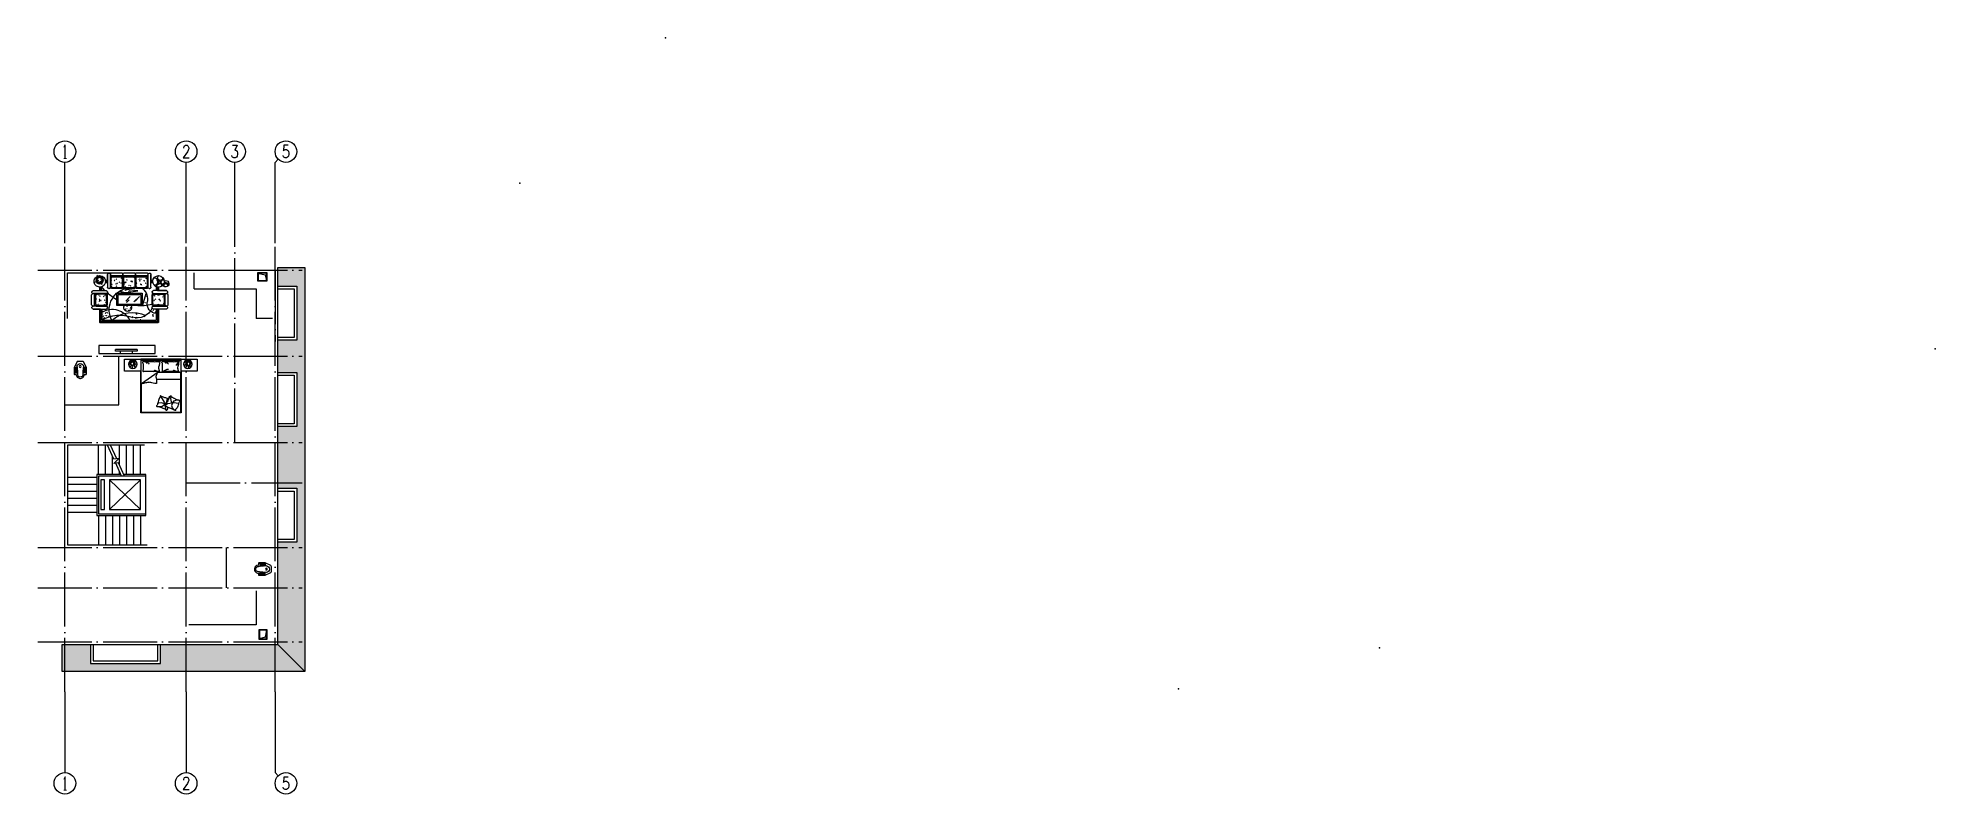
# Model space of a CAD drawing. Extents: x 70918 to 141299, y 54626 to 82696.
import ezdxf
from ezdxf.enums import TextEntityAlignment as Align

# ---------------------------------------------------------------- set-up
doc = ezdxf.new("R2010")
doc.units = 0
doc.header["$LTSCALE"] = 1000
doc.header["$MEASUREMENT"] = 0
doc.linetypes.add('DOTE', pattern=[2.42, 2, -0.2, 0.02, -0.2])
for name, color, linetype in [('_0', 7, 'Continuous'), ('AXIS', 3, 'Continuous'), ('AXIS_TEXT', 7, 'Continuous'), ('DOTE', 1, 'Continuous'), ('EVTR', 2, 'Continuous'), ('STAIR', 2, 'Continuous'), ('TL', 4, 'Continuous'), ('WINDOW', 4, 'Continuous'), ('洁具', 8, 'Continuous')]:
    doc.layers.add(name, color=color, linetype=linetype)
doc.styles.add('_TCH_AXIS', font='COMPLEX', dxfattribs={"bigfont": 'GBCBIG'})
doc.styles.add('COMPLEX', font='COMPLEX')

# ---------------------------------------------------------------- blocks, each defined once
blk = doc.blocks.new('$plan$00002878')
at = {"layer": '洁具', "color": 253}
for p, q in [((-198, -230), (-127, -230)), ((-198, -250), (-127, -250)), ((-198, -255), (-125, -255)), ((-198, -275), (-125, -275)), ((-198, -280), (-123, -280)), ((-198, -300), (-123, -300)), ((-198, -305), (-121, -305)), ((-198, -325), (-121, -325)), ((-198, -330), (-119, -330)), ((-198, -350), (-119, -350)), ((-198, -355), (-117, -355)), ((-198, -375), (-117, -375)), ((-198, -380), (-115, -380)), ((-198, -400), (-115, -400)), ((-198, -405), (-113, -405)), ((-198, -425), (-113, -425)), ((-120, -192), (-100, -450)), ((-100, -450), (-100, -486)), ((120, -192), (100, -450)), ((100, -450), (100, -486)), ((198, -405), (113, -405)), ((198, -425), (113, -425)), ((198, -380), (115, -380)), ((198, -400), (115, -400)), ((198, -355), (117, -355)), ((198, -375), (117, -375)), ((198, -330), (119, -330)), ((198, -350), (119, -350)), ((198, -305), (121, -305)), ((198, -325), (121, -325)), ((198, -280), (123, -280)), ((198, -300), (123, -300)), ((198, -255), (125, -255)), ((198, -275), (125, -275)), ((198, -230), (127, -230)), ((198, -250), (127, -250))]:
    blk.add_line(p, q, dxfattribs=at)
blk.add_lwpolyline([(-150, -486), (-210, -486, -0.414214), (-230, -466), (-230, -247, -0.108031), (-228, -239), (-132, -29, -0.293069), (-87, 0), (87, 0, -0.293069), (132, -29), (228, -239, -0.108031), (230, -247), (230, -466, -0.414214), (210, -486), (150, -486, -0.370477), (18, -634, -0.440428)], format="xyb", close=True, dxfattribs=at)
blk.add_circle((1, -190), 33.9, dxfattribs=at)
for centre, radius, start, end in [((-198, -240), 10, 90, 270), ((-198, -265), 10, 90, 270), ((-198, -290), 10, 90, 270), ((-198, -315), 10, 90, 270), ((-198, -340), 10, 90, 270), ((-198, -365), 10, 90, 270), ((-198, -390), 10, 90, 270), ((-198, -415), 10, 90, 270), ((-127, -240), 10, 270, 90), ((-125, -265), 10, 270, 90), ((-123, -290), 10, 270, 90), ((-121, -315), 10, 270, 90), ((-1, -198), 120, 89.71212, 177.2241), ((-119, -340), 10, 270, 90), ((-117, -365), 10, 270, 90), ((-115, -390), 10, 270, 90), ((-113, -415), 10, 270, 90), ((0, -485), 100, 180.77498, 359.22502), ((1, -198), 120, 2.7759, 90.28788), ((113, -415), 10, 90, 270), ((115, -390), 10, 90, 270), ((117, -365), 10, 90, 270), ((119, -340), 10, 90, 270), ((121, -315), 10, 90, 270), ((123, -290), 10, 90, 270), ((125, -265), 10, 90, 270), ((127, -240), 10, 90, 270), ((198, -240), 10, 270, 90), ((198, -265), 10, 270, 90), ((198, -290), 10, 270, 90), ((198, -315), 10, 270, 90), ((198, -340), 10, 270, 90), ((198, -365), 10, 270, 90), ((198, -390), 10, 270, 90), ((198, -415), 10, 270, 90)]:
    blk.add_arc(centre, radius, start, end, dxfattribs=at)
blk = doc.blocks.new('$plan$00002627')
at = {"layer": '洁具', "color": 252}
for p, q in [((79, 1113), (748, 1113)), ((297, 1557), (118, 1646)), ((330, 1455), (228, 1252)), ((433, 1215), (358, 1217)), ((433, 1207), (358, 1208)), ((433, 1178), (358, 1180)), ((433, 1170), (358, 1171)), ((433, 1151), (358, 1153)), ((433, 1127), (358, 1129)), ((433, 1122), (358, 1124)), ((388, 1575), (492, 1783)), ((622, 1394), (425, 1493)), ((503, 1227), (503, 1113)), ((919, 1402), (715, 1402)), ((919, 1473), (735, 1473)), ((759, 1473), (761, 1548)), ((762, 1473), (763, 1548)), ((770, 1473), (772, 1548)), ((779, 1473), (780, 1548)), ((807, 1473), (809, 1548)), ((812, 1049), (812, 1023)), ((823, 1473), (825, 1548)), ((828, 1473), (830, 1548)), ((842, 1473), (843, 1548)), ((850, 1473), (852, 1548)), ((866, 1473), (868, 1548)), ((879, 1473), (880, 1548)), ((903, 1473), (905, 1548)), ((908, 1473), (910, 1548)), ((919, 1854), (919, 1185)), ((983, 1121), (1009, 1121)), ((1072, 1188), (1072, 1704)), ((1073, 1185), (1073, 1854)), ((1108, 1252), (1108, 1640)), ((1647, 1779), (1136, 1779)), ((1136, 1768), (1647, 1768)), ((1647, 1125), (1136, 1125)), ((1200, 1732), (1583, 1732)), ((1583, 1161), (1200, 1161)), ((1675, 1640), (1675, 1252)), ((1711, 1704), (1711, 1188)), ((1713, 1182), (1713, 1852)), ((1804, 1119), (1777, 1119)), ((1868, 1852), (1868, 1182)), ((1868, 1402), (2455, 1402)), ((2455, 1402), (1868, 1402)), ((1874, 1473), (1875, 1548)), ((1889, 1473), (1891, 1548)), ((1898, 1473), (1899, 1548)), ((1906, 1473), (1908, 1548)), ((1924, 1473), (1925, 1548)), ((1935, 1473), (1936, 1548)), ((1951, 1473), (1952, 1548)), ((1969, 1473), (1971, 1548)), ((1978, 1473), (1979, 1548)), ((2006, 1473), (2008, 1548)), ((2015, 1473), (2016, 1548)), ((2031, 1473), (2032, 1548)), ((2035, 1473), (2037, 1548)), ((2059, 1473), (2060, 1548)), ((2067, 1473), (2069, 1548)), ((2074, 1473), (2076, 1548)), ((2087, 1473), (2089, 1548)), ((2104, 1473), (2106, 1548)), ((2128, 1473), (2129, 1548)), ((2139, 1473), (2140, 1548)), ((2147, 1473), (2149, 1548)), ((2165, 1473), (2166, 1548)), ((2167, 1473), (2169, 1548)), ((2176, 1473), (2177, 1548)), ((2191, 1473), (2193, 1548)), ((2196, 1473), (2198, 1548)), ((2220, 1473), (2218, 1548)), ((2225, 1473), (2223, 1548)), ((2241, 1473), (2239, 1548)), ((2249, 1473), (2247, 1548)), ((2269, 1473), (2268, 1548)), ((2278, 1473), (2276, 1548)), ((2305, 1473), (2303, 1548)), ((2312, 1473), (2310, 1548)), ((2329, 1473), (2327, 1548)), ((2342, 1473), (2340, 1548)), ((2349, 1473), (2348, 1548)), ((2381, 1473), (2379, 1548)), ((2401, 1473), (2400, 1548)), ((2410, 1473), (2408, 1548)), ((2412, 1473), (2411, 1548)), ((2423, 1473), (2421, 1548)), ((2439, 1473), (2437, 1548)), ((2455, -1395), (2455, 1402)), ((2461, 1473), (2459, 1548)), ((2466, 1473), (2464, 1548)), ((2481, 1473), (2480, 1548)), ((2492, 1473), (2491, 1548)), ((2510, 1473), (2509, 1548)), ((2524, 1473), (2522, 1548)), ((2575, 1525), (2523, 1483)), ((2600, 1474), (2525, 1473)), ((2600, 1457), (2525, 1455)), ((2600, 1446), (2525, 1444)), ((2600, 1430), (2525, 1428)), ((2600, 1411), (2525, 1410)), ((2600, 1403), (2525, 1401)), ((2600, 1374), (2525, 1373)), ((2600, 1366), (2525, 1364)), ((2600, 1345), (2525, 1344)), ((2600, 1333), (2525, 1331)), ((2600, 1293), (2525, 1292)), ((2600, 1276), (2525, 1275)), ((2600, 1269), (2525, 1268)), ((2600, 1234), (2525, 1232)), ((2600, 1226), (2525, 1225)), ((2600, 1213), (2525, 1212)), ((2600, 1189), (2525, 1188)), ((2600, 1161), (2525, 1162)), ((2600, 1156), (2525, 1157)), ((2600, 1140), (2525, 1142)), ((2600, 1111), (2525, 1113)), ((2600, 1092), (2525, 1094)), ((2600, 1069), (2525, 1070)), ((2600, 1052), (2525, 1053)), ((2600, 1039), (2525, 1040)), ((2600, 1007), (2525, 1006)), ((2600, 995), (2525, 993)), ((2600, 986), (2525, 984)), ((2585, 1511), (2539, 1473)), ((90, 320), (64, 320)), ((748, 959), (79, 959)), ((154, 384), (154, 895)), ((154, -256), (154, 256)), ((165, 895), (165, 383)), ((165, 256), (165, -256)), ((201, 831), (201, 448)), ((201, 192), (201, -192)), ((229, 320), (745, 320)), ((745, 320), (229, 320)), ((681, 923), (293, 923)), ((293, 356), (681, 356)), ((681, 284), (293, 284)), ((772, 448), (772, 831)), ((772, -192), (772, 192)), ((808, 383), (808, 895)), ((808, -256), (808, 256)), ((928, -451), (847, 315)), ((1014, 147), (928, -451)), ((961, 527), (1014, 147)), ((1054, 636), (1054, -670)), ((1693, 636), (1054, 636)), ((1120, 570), (1120, -604)), ((1628, 570), (1120, 570)), ((1458, 176), (1220, -59)), ((1371, 106), (1220, -45)), ((1538, 145), (1387, -6)), ((1628, -604), (1628, 570)), ((1693, -670), (1693, 636)), ((2600, 965), (2525, 964)), ((2600, 953), (2525, 952)), ((2600, 914), (2525, 912)), ((2600, 897), (2525, 895)), ((2600, 889), (2525, 888)), ((2600, 862), (2525, 861)), ((2600, 854), (2525, 852)), ((2600, 846), (2525, 845)), ((2600, 834), (2525, 832)), ((2600, 809), (2525, 808)), ((2600, 781), (2525, 782)), ((2600, 776), (2525, 778)), ((2600, 760), (2525, 762)), ((2600, 752), (2525, 753)), ((2600, 732), (2525, 733)), ((2600, 696), (2525, 698)), ((2600, 689), (2525, 690)), ((2600, 659), (2525, 660)), ((2600, 643), (2525, 645)), ((2600, 631), (2525, 629)), ((2600, 615), (2525, 613)), ((2600, 578), (2525, 576)), ((2600, 562), (2525, 560)), ((2600, 542), (2525, 540)), ((2600, 522), (2525, 520)), ((2600, 513), (2525, 512)), ((2600, 498), (2525, 496)), ((2600, 440), (2525, 442)), ((2600, 427), (2525, 429)), ((2600, 420), (2525, 422)), ((2600, 411), (2525, 413)), ((2600, 384), (2525, 386)), ((2600, 377), (2525, 379)), ((2600, 360), (2525, 362)), ((2600, 321), (2525, 322)), ((2600, 308), (2525, 310)), ((2600, 288), (2525, 289)), ((2600, 279), (2525, 281)), ((2600, 266), (2525, 268)), ((2600, 251), (2525, 249)), ((2600, 207), (2525, 205)), ((2600, 183), (2525, 181)), ((2600, 155), (2525, 154)), ((2600, 147), (2525, 145)), ((2600, 140), (2525, 138)), ((2600, 127), (2525, 125)), ((2600, 74), (2525, 76)), ((2600, 69), (2525, 71)), ((2600, 53), (2525, 55)), ((2600, 45), (2525, 47)), ((2600, 25), (2525, 26)), ((2600, 5), (2525, 7)), ((64, -320), (90, -320)), ((79, -967), (748, -967)), ((154, -895), (154, -384)), ((165, -384), (165, -895)), ((201, -448), (201, -831)), ((229, -320), (745, -320)), ((229, -959), (745, -959)), ((293, -284), (681, -284)), ((681, -356), (293, -356)), ((293, -923), (681, -923)), ((772, -831), (772, -448)), ((808, -895), (808, -384)), ((1054, -670), (1693, -670)), ((1701, -688), (1067, -879)), ((1120, -604), (1628, -604)), ((1458, -303), (1220, -539)), ((1493, -248), (1343, -399)), ((2600, -18), (2525, -16)), ((2600, -35), (2525, -33)), ((2600, -76), (2525, -78)), ((2600, -92), (2525, -94)), ((2600, -105), (2525, -106)), ((2600, -122), (2525, -123)), ((2600, -145), (2525, -147)), ((2600, -165), (2525, -166)), ((2600, -185), (2525, -186)), ((2600, -193), (2525, -195)), ((2600, -242), (2525, -241)), ((2600, -267), (2525, -265)), ((2600, -280), (2525, -278)), ((2600, -287), (2525, -285)), ((2600, -295), (2525, -294)), ((2600, -322), (2525, -321)), ((2600, -330), (2525, -328)), ((2600, -347), (2525, -345)), ((2600, -386), (2525, -385)), ((2600, -398), (2525, -397)), ((2600, -419), (2525, -418)), ((2600, -428), (2525, -426)), ((2600, -472), (2525, -473)), ((2600, -501), (2525, -500)), ((2600, -514), (2525, -513)), ((2600, -530), (2525, -531)), ((2600, -546), (2525, -547)), ((2600, -572), (2525, -573)), ((2600, -619), (2525, -621)), ((2600, -636), (2525, -637)), ((2600, -664), (2525, -666)), ((2600, -681), (2525, -683)), ((2600, -689), (2525, -690)), ((2600, -705), (2525, -706)), ((2600, -744), (2525, -746)), ((2600, -753), (2525, -754)), ((2600, -769), (2525, -770)), ((2600, -773), (2525, -775)), ((2600, -802), (2525, -800)), ((2600, -826), (2525, -825)), ((2600, -839), (2525, -837)), ((2600, -846), (2525, -845)), ((2600, -855), (2525, -853)), ((2600, -882), (2525, -880)), ((2600, -889), (2525, -888)), ((2600, -906), (2525, -905)), ((2600, -946), (2525, -944)), ((2600, -958), (2525, -956)), ((2600, -979), (2525, -977)), ((748, -1121), (79, -1121)), ((302, -1448), (299, -1444)), ((301, -1444), (299, -1445)), ((304, -1443), (300, -1447)), ((307, -1443), (301, -1449)), ((310, -1443), (302, -1450)), ((304, -1452), (302, -1450)), ((313, -1443), (303, -1452)), ((306, -1449), (303, -1446)), ((316, -1442), (304, -1454)), ((305, -1445), (304, -1443)), ((308, -1453), (304, -1450)), ((318, -1442), (305, -1456)), ((321, -1442), (306, -1457)), ((309, -1446), (306, -1443)), ((309, -1457), (306, -1454)), ((324, -1442), (307, -1459)), ((310, -1450), (307, -1447)), ((310, -1461), (307, -1458)), ((327, -1442), (308, -1461)), ((312, -1454), (308, -1451)), ((330, -1442), (309, -1462)), ((312, -1465), (309, -1463)), ((332, -1442), (310, -1464)), ((313, -1448), (310, -1444)), ((313, -1458), (310, -1455)), ((335, -1442), (311, -1466)), ((312, -1443), (311, -1443)), ((314, -1452), (311, -1448)), ((314, -1462), (311, -1459)), ((338, -1442), (312, -1467)), ((316, -1456), (312, -1452)), ((316, -1467), (312, -1463)), ((340, -1442), (313, -1469)), ((343, -1442), (314, -1471)), ((316, -1445), (314, -1443)), ((317, -1449), (314, -1446)), ((317, -1460), (314, -1456)), ((317, -1471), (314, -1467)), ((345, -1442), (315, -1472)), ((319, -1453), (315, -1450)), ((319, -1464), (315, -1460)), ((319, -1475), (315, -1471)), ((348, -1442), (316, -1474)), ((351, -1443), (317, -1476)), ((320, -1446), (317, -1443)), ((320, -1457), (317, -1454)), ((320, -1468), (317, -1465)), ((353, -1443), (318, -1477)), ((321, -1450), (318, -1447)), ((321, -1461), (318, -1458)), ((321, -1472), (318, -1469)), ((320, -1479), (318, -1477)), ((323, -1454), (319, -1451)), ((323, -1465), (319, -1462)), ((323, -1476), (319, -1473)), ((356, -1443), (320, -1479)), ((323, -1443), (321, -1442)), ((358, -1443), (321, -1481)), ((324, -1448), (321, -1444)), ((324, -1458), (321, -1455)), ((324, -1469), (321, -1466)), ((324, -1480), (321, -1477)), ((360, -1444), (322, -1482)), ((325, -1452), (322, -1448)), ((325, -1462), (322, -1459)), ((325, -1473), (322, -1470)), ((325, -1484), (322, -1481)), ((363, -1444), (323, -1484)), ((327, -1456), (323, -1452)), ((327, -1467), (323, -1463)), ((327, -1477), (323, -1474)), ((327, -1445), (324, -1442)), ((365, -1444), (324, -1486)), ((327, -1488), (324, -1485)), ((368, -1445), (325, -1487)), ((328, -1449), (325, -1446)), ((328, -1460), (325, -1456)), ((328, -1471), (325, -1467)), ((328, -1481), (325, -1478)), ((370, -1445), (326, -1489)), ((329, -1453), (326, -1450)), ((329, -1464), (326, -1460)), ((329, -1475), (326, -1471)), ((329, -1486), (326, -1482)), ((331, -1446), (327, -1443)), ((372, -1445), (327, -1490)), ((331, -1457), (327, -1454)), ((331, -1468), (327, -1465)), ((331, -1479), (327, -1475)), ((331, -1490), (327, -1486)), ((375, -1446), (328, -1492)), ((329, -1442), (329, -1442)), ((377, -1446), (329, -1494)), ((332, -1450), (329, -1447)), ((332, -1461), (329, -1458)), ((332, -1472), (329, -1469)), ((332, -1483), (329, -1479)), ((332, -1494), (329, -1490)), ((333, -1454), (330, -1451)), ((333, -1465), (330, -1462)), ((333, -1476), (330, -1473)), ((333, -1487), (330, -1483)), ((333, -1498), (330, -1494)), ((335, -1448), (331, -1444)), ((379, -1447), (331, -1495)), ((335, -1458), (331, -1455)), ((335, -1469), (331, -1466)), ((335, -1480), (331, -1477)), ((335, -1491), (331, -1488)), ((333, -1443), (332, -1442)), ((381, -1447), (332, -1497)), ((384, -1448), (333, -1498)), ((336, -1452), (333, -1448)), ((336, -1462), (333, -1459)), ((336, -1473), (333, -1470)), ((336, -1484), (333, -1481)), ((336, -1495), (333, -1492)), ((386, -1448), (334, -1500)), ((338, -1456), (334, -1452)), ((338, -1467), (334, -1463)), ((338, -1477), (334, -1474)), ((338, -1488), (334, -1485)), ((338, -1499), (334, -1496)), ((338, -1445), (335, -1442)), ((339, -1449), (335, -1446)), ((388, -1449), (335, -1501)), ((339, -1460), (335, -1456)), ((339, -1471), (335, -1467)), ((339, -1481), (335, -1478)), ((339, -1492), (335, -1489)), ((339, -1503), (335, -1500)), ((390, -1449), (336, -1503)), ((340, -1453), (337, -1450)), ((340, -1464), (337, -1460)), ((340, -1475), (337, -1471)), ((340, -1486), (337, -1482)), ((340, -1496), (337, -1493)), ((342, -1446), (338, -1443)), ((392, -1450), (338, -1504)), ((342, -1457), (338, -1454)), ((342, -1468), (338, -1465)), ((342, -1479), (338, -1475)), ((342, -1490), (338, -1486)), ((342, -1500), (338, -1497)), ((340, -1507), (338, -1505)), ((395, -1450), (339, -1506)), ((340, -1442), (340, -1442)), ((343, -1450), (340, -1447)), ((397, -1451), (340, -1508)), ((343, -1461), (340, -1458)), ((343, -1472), (340, -1469)), ((343, -1483), (340, -1479)), ((343, -1494), (340, -1490)), ((343, -1505), (340, -1501)), ((399, -1451), (341, -1509)), ((344, -1454), (341, -1451)), ((344, -1465), (341, -1462)), ((344, -1476), (341, -1473)), ((344, -1487), (341, -1483)), ((344, -1498), (341, -1494)), ((344, -1509), (341, -1505)), ((346, -1448), (342, -1444)), ((401, -1452), (342, -1511)), ((346, -1458), (342, -1455)), ((346, -1469), (342, -1466)), ((346, -1480), (342, -1477)), ((346, -1491), (342, -1488)), ((346, -1502), (342, -1498)), ((346, -1513), (342, -1509)), ((344, -1443), (343, -1442)), ((347, -1452), (344, -1448)), ((403, -1453), (344, -1512)), ((347, -1462), (344, -1459)), ((347, -1473), (344, -1470)), ((347, -1484), (344, -1481)), ((347, -1495), (344, -1492)), ((347, -1506), (344, -1502)), ((348, -1456), (345, -1452)), ((405, -1453), (345, -1514)), ((348, -1467), (345, -1463)), ((348, -1477), (345, -1474)), ((348, -1488), (345, -1485)), ((348, -1499), (345, -1496)), ((348, -1510), (345, -1507)), ((348, -1445), (346, -1442)), ((350, -1449), (346, -1446)), ((407, -1454), (346, -1515)), ((350, -1460), (346, -1456)), ((350, -1471), (346, -1467)), ((350, -1481), (346, -1478)), ((350, -1492), (346, -1489)), ((350, -1503), (346, -1500)), ((350, -1514), (346, -1511)), ((409, -1455), (347, -1517)), ((351, -1453), (348, -1450)), ((411, -1455), (348, -1518)), ((351, -1464), (348, -1460)), ((351, -1475), (348, -1471)), ((351, -1486), (348, -1482)), ((351, -1496), (348, -1493)), ((351, -1507), (348, -1504)), ((351, -1518), (348, -1515)), ((352, -1446), (349, -1443)), ((352, -1457), (349, -1454)), ((352, -1468), (349, -1465)), ((352, -1479), (349, -1475)), ((352, -1490), (349, -1486)), ((352, -1500), (349, -1497)), ((352, -1511), (349, -1508)), ((352, -1522), (349, -1519)), ((354, -1450), (350, -1447)), ((413, -1456), (350, -1519)), ((354, -1461), (350, -1458)), ((354, -1472), (350, -1469)), ((354, -1483), (350, -1479)), ((354, -1494), (350, -1490)), ((354, -1505), (350, -1501)), ((354, -1515), (350, -1512)), ((415, -1457), (351, -1521)), ((355, -1454), (352, -1451)), ((417, -1457), (352, -1522)), ((355, -1465), (352, -1462)), ((355, -1476), (352, -1473)), ((355, -1487), (352, -1483)), ((355, -1498), (352, -1494)), ((355, -1509), (352, -1505)), ((355, -1519), (352, -1516)), ((357, -1448), (353, -1444)), ((357, -1458), (353, -1455)), ((419, -1458), (353, -1524)), ((357, -1469), (353, -1466)), ((357, -1480), (353, -1477)), ((357, -1491), (353, -1488)), ((357, -1502), (353, -1498)), ((357, -1513), (353, -1509)), ((357, -1524), (353, -1520)), ((358, -1452), (354, -1448)), ((358, -1462), (354, -1459)), ((358, -1473), (354, -1470)), ((358, -1484), (354, -1481)), ((358, -1495), (354, -1492)), ((358, -1506), (354, -1502)), ((358, -1517), (354, -1513)), ((358, -1528), (354, -1524)), ((355, -1443), (355, -1443)), ((421, -1459), (355, -1525)), ((359, -1456), (356, -1452)), ((423, -1460), (356, -1527)), ((359, -1467), (356, -1463)), ((359, -1477), (356, -1474)), ((359, -1488), (356, -1485)), ((359, -1499), (356, -1496)), ((359, -1510), (356, -1507)), ((359, -1521), (356, -1517)), ((361, -1449), (357, -1446)), ((361, -1460), (357, -1456)), ((425, -1460), (357, -1528)), ((361, -1471), (357, -1467)), ((361, -1481), (357, -1478)), ((361, -1492), (357, -1489)), ((361, -1503), (357, -1500)), ((361, -1514), (357, -1511)), ((361, -1525), (357, -1521)), ((433, -1125), (358, -1127)), ((433, -1130), (358, -1132)), ((433, -1144), (358, -1145)), ((433, -1154), (358, -1155)), ((433, -1172), (358, -1174)), ((433, -1197), (358, -1198)), ((433, -1218), (358, -1220)), ((359, -1445), (358, -1443)), ((362, -1453), (359, -1450)), ((362, -1464), (359, -1460)), ((427, -1461), (359, -1530)), ((362, -1475), (359, -1471)), ((362, -1486), (359, -1482)), ((362, -1496), (359, -1493)), ((362, -1507), (359, -1504)), ((362, -1518), (359, -1515)), ((362, -1529), (359, -1526)), ((363, -1457), (360, -1454)), ((429, -1462), (360, -1531)), ((363, -1468), (360, -1465)), ((363, -1479), (360, -1475)), ((363, -1490), (360, -1486)), ((363, -1500), (360, -1497)), ((363, -1511), (360, -1508)), ((363, -1522), (360, -1519)), ((363, -1533), (360, -1530)), ((363, -1446), (361, -1444)), ((365, -1450), (361, -1447)), ((365, -1461), (361, -1458)), ((431, -1463), (361, -1532)), ((365, -1472), (361, -1469)), ((365, -1483), (361, -1479)), ((365, -1494), (361, -1490)), ((365, -1505), (361, -1501)), ((365, -1515), (361, -1512)), ((365, -1526), (361, -1523)), ((433, -1464), (362, -1534)), ((366, -1454), (363, -1451)), ((366, -1465), (363, -1462)), ((366, -1476), (363, -1473)), ((366, -1487), (363, -1483)), ((366, -1498), (363, -1494)), ((366, -1509), (363, -1505)), ((366, -1519), (363, -1516)), ((366, -1530), (363, -1527)), ((367, -1448), (364, -1444)), ((367, -1458), (364, -1455)), ((434, -1465), (364, -1535)), ((367, -1469), (364, -1466)), ((367, -1480), (364, -1477)), ((367, -1491), (364, -1488)), ((367, -1502), (364, -1498)), ((367, -1513), (364, -1509)), ((367, -1524), (364, -1520)), ((367, -1534), (364, -1531)), ((369, -1452), (365, -1448)), ((369, -1462), (365, -1459)), ((436, -1465), (365, -1537)), ((369, -1473), (365, -1470)), ((369, -1484), (365, -1481)), ((369, -1495), (365, -1492)), ((369, -1506), (365, -1502)), ((369, -1517), (365, -1513)), ((369, -1528), (365, -1524)), ((369, -1538), (365, -1535)), ((438, -1466), (366, -1538)), ((370, -1456), (367, -1452)), ((370, -1467), (367, -1463)), ((370, -1477), (367, -1474)), ((370, -1488), (367, -1485)), ((370, -1499), (367, -1496)), ((370, -1510), (367, -1507)), ((370, -1521), (367, -1517)), ((370, -1532), (367, -1528)), ((371, -1449), (368, -1446)), ((371, -1460), (368, -1456)), ((371, -1471), (368, -1467)), ((440, -1467), (368, -1539)), ((371, -1481), (368, -1478)), ((371, -1492), (368, -1489)), ((371, -1503), (368, -1500)), ((371, -1514), (368, -1511)), ((371, -1525), (368, -1521)), ((371, -1536), (368, -1532)), ((373, -1453), (369, -1450)), ((373, -1464), (369, -1460)), ((442, -1468), (369, -1541)), ((373, -1475), (369, -1471)), ((373, -1486), (369, -1482)), ((373, -1496), (369, -1493)), ((373, -1507), (369, -1504)), ((373, -1518), (369, -1515)), ((373, -1529), (369, -1526)), ((373, -1540), (369, -1536)), ((444, -1469), (370, -1542)), ((374, -1457), (371, -1454)), ((374, -1468), (371, -1465)), ((374, -1479), (371, -1475)), ((374, -1490), (371, -1486)), ((374, -1500), (371, -1497)), ((374, -1511), (371, -1508)), ((374, -1522), (371, -1519)), ((374, -1533), (371, -1530)), ((374, -1544), (371, -1540)), ((375, -1450), (372, -1447)), ((375, -1461), (372, -1458)), ((375, -1472), (372, -1469)), ((445, -1470), (372, -1544)), ((375, -1483), (372, -1479)), ((375, -1494), (372, -1490)), ((375, -1505), (372, -1501)), ((375, -1515), (372, -1512)), ((375, -1526), (372, -1523)), ((375, -1537), (372, -1534)), ((377, -1454), (373, -1451)), ((377, -1465), (373, -1462)), ((447, -1471), (373, -1545)), ((377, -1476), (373, -1473)), ((377, -1487), (373, -1483)), ((377, -1498), (373, -1494)), ((377, -1509), (373, -1505)), ((377, -1519), (373, -1516)), ((377, -1530), (373, -1527)), ((377, -1541), (373, -1538)), ((374, -1446), (374, -1446)), ((449, -1472), (374, -1546)), ((378, -1458), (375, -1455)), ((378, -1469), (375, -1466)), ((378, -1480), (375, -1477)), ((378, -1491), (375, -1488)), ((378, -1502), (375, -1498)), ((378, -1513), (375, -1509)), ((378, -1524), (375, -1520)), ((378, -1534), (375, -1531)), ((378, -1545), (375, -1542)), ((380, -1452), (376, -1448)), ((380, -1462), (376, -1459)), ((380, -1473), (376, -1470)), ((451, -1473), (376, -1548)), ((380, -1484), (376, -1481)), ((380, -1495), (376, -1492)), ((380, -1506), (376, -1502)), ((380, -1517), (376, -1513)), ((380, -1528), (376, -1524)), ((380, -1538), (376, -1535)), ((380, -1549), (376, -1546)), ((378, -1448), (377, -1446)), ((452, -1474), (377, -1549)), ((381, -1456), (378, -1452)), ((381, -1467), (378, -1463)), ((381, -1477), (378, -1474)), ((381, -1488), (378, -1485)), ((381, -1499), (378, -1496)), ((381, -1510), (378, -1507)), ((381, -1521), (378, -1517)), ((381, -1532), (378, -1528)), ((381, -1542), (378, -1539)), ((382, -1460), (379, -1456)), ((382, -1471), (379, -1467)), ((454, -1475), (379, -1550)), ((382, -1481), (379, -1478)), ((382, -1492), (379, -1489)), ((382, -1503), (379, -1500)), ((382, -1514), (379, -1511)), ((382, -1525), (379, -1521)), ((382, -1536), (379, -1532)), ((382, -1547), (379, -1543)), ((382, -1449), (380, -1447)), ((384, -1453), (380, -1450)), ((384, -1464), (380, -1460)), ((384, -1475), (380, -1471)), ((456, -1476), (380, -1552)), ((384, -1486), (380, -1482)), ((384, -1496), (380, -1493)), ((384, -1507), (380, -1504)), ((384, -1518), (380, -1515)), ((384, -1529), (380, -1526)), ((384, -1540), (380, -1536)), ((384, -1551), (380, -1547)), ((458, -1477), (381, -1553)), ((385, -1457), (382, -1454)), ((385, -1468), (382, -1465)), ((385, -1479), (382, -1475)), ((385, -1490), (382, -1486)), ((385, -1500), (382, -1497)), ((385, -1511), (382, -1508)), ((385, -1522), (382, -1519)), ((385, -1533), (382, -1530)), ((385, -1544), (382, -1540)), ((385, -1555), (382, -1551)), ((386, -1461), (383, -1458)), ((386, -1472), (383, -1469)), ((459, -1478), (383, -1554)), ((386, -1483), (383, -1479)), ((386, -1494), (383, -1490)), ((386, -1505), (383, -1501)), ((386, -1515), (383, -1512)), ((386, -1526), (383, -1523)), ((386, -1537), (383, -1534)), ((386, -1548), (383, -1545)), ((386, -1450), (384, -1448)), ((388, -1454), (384, -1451)), ((388, -1465), (384, -1462)), ((388, -1476), (384, -1473)), ((461, -1479), (384, -1556)), ((388, -1487), (384, -1483)), ((388, -1498), (384, -1494)), ((388, -1509), (384, -1505)), ((388, -1519), (384, -1516)), ((388, -1530), (384, -1527)), ((388, -1541), (384, -1538)), ((388, -1552), (384, -1549)), ((389, -1458), (386, -1455)), ((389, -1469), (386, -1466)), ((389, -1480), (386, -1477)), ((463, -1480), (386, -1557)), ((389, -1491), (386, -1488)), ((389, -1502), (386, -1498)), ((389, -1513), (386, -1509)), ((389, -1524), (386, -1520)), ((389, -1534), (386, -1531)), ((389, -1545), (386, -1542)), ((389, -1556), (386, -1553)), ((390, -1452), (387, -1448)), ((390, -1462), (387, -1459)), ((390, -1473), (387, -1470)), ((464, -1481), (387, -1558)), ((390, -1484), (387, -1481)), ((390, -1495), (387, -1492)), ((390, -1506), (387, -1502)), ((390, -1517), (387, -1513)), ((390, -1528), (387, -1524)), ((390, -1538), (387, -1535)), ((390, -1549), (387, -1546)), ((390, -1560), (387, -1557)), ((392, -1456), (388, -1452)), ((392, -1467), (388, -1463)), ((392, -1477), (388, -1474)), ((466, -1482), (388, -1559)), ((392, -1488), (388, -1485)), ((392, -1499), (388, -1496)), ((392, -1510), (388, -1507)), ((392, -1521), (388, -1517)), ((392, -1532), (388, -1528)), ((392, -1542), (388, -1539)), ((392, -1553), (388, -1550)), ((393, -1460), (390, -1456)), ((393, -1471), (390, -1467)), ((393, -1481), (390, -1478)), ((468, -1483), (390, -1561)), ((393, -1492), (390, -1489)), ((393, -1503), (390, -1500)), ((393, -1514), (390, -1511)), ((393, -1525), (390, -1521)), ((393, -1536), (390, -1532)), ((393, -1547), (390, -1543)), ((393, -1557), (390, -1554)), ((394, -1453), (391, -1450)), ((394, -1464), (391, -1460)), ((394, -1475), (391, -1471)), ((394, -1486), (391, -1482)), ((469, -1484), (391, -1562)), ((394, -1496), (391, -1493)), ((394, -1507), (391, -1504)), ((394, -1518), (391, -1515)), ((394, -1529), (391, -1526)), ((394, -1540), (391, -1536)), ((394, -1551), (391, -1547)), ((394, -1561), (391, -1558)), ((396, -1457), (392, -1454)), ((396, -1468), (392, -1465)), ((396, -1479), (392, -1475)), ((396, -1490), (392, -1486)), ((396, -1500), (392, -1497)), ((396, -1511), (392, -1508)), ((396, -1522), (392, -1519)), ((396, -1533), (392, -1530)), ((396, -1544), (392, -1540)), ((396, -1555), (392, -1551)), ((396, -1566), (392, -1562)), ((471, -1485), (393, -1563)), ((397, -1461), (394, -1458)), ((397, -1472), (394, -1469)), ((397, -1483), (394, -1479)), ((472, -1486), (394, -1565)), ((397, -1494), (394, -1490)), ((397, -1505), (394, -1501)), ((397, -1515), (394, -1512)), ((397, -1526), (394, -1523)), ((397, -1537), (394, -1534)), ((397, -1548), (394, -1545)), ((397, -1559), (394, -1555)), ((399, -1454), (395, -1451)), ((399, -1465), (395, -1462)), ((399, -1476), (395, -1473)), ((399, -1487), (395, -1483)), ((399, -1498), (395, -1494)), ((399, -1509), (395, -1505)), ((399, -1519), (395, -1516)), ((399, -1530), (395, -1527)), ((399, -1541), (395, -1538)), ((399, -1552), (395, -1549)), ((399, -1563), (395, -1559)), ((474, -1487), (396, -1566)), ((400, -1458), (397, -1455)), ((400, -1469), (397, -1466)), ((400, -1480), (397, -1477)), ((400, -1491), (397, -1488)), ((476, -1489), (397, -1567)), ((400, -1502), (397, -1498)), ((400, -1513), (397, -1509)), ((400, -1524), (397, -1520)), ((400, -1534), (397, -1531)), ((400, -1545), (397, -1542)), ((400, -1556), (397, -1553)), ((400, -1567), (397, -1564)), ((401, -1462), (398, -1459)), ((401, -1473), (398, -1470)), ((401, -1484), (398, -1481)), ((477, -1490), (398, -1568)), ((401, -1495), (398, -1492)), ((401, -1506), (398, -1502)), ((401, -1517), (398, -1513)), ((401, -1528), (398, -1524)), ((401, -1538), (398, -1535)), ((401, -1549), (398, -1546)), ((401, -1560), (398, -1557)), ((399, -1569), (398, -1568)), ((403, -1456), (399, -1452)), ((403, -1467), (399, -1463)), ((403, -1477), (399, -1474)), ((403, -1488), (399, -1485)), ((403, -1499), (399, -1496)), ((403, -1510), (399, -1507)), ((403, -1521), (399, -1517)), ((403, -1532), (399, -1528)), ((403, -1542), (399, -1539)), ((403, -1553), (399, -1550)), ((403, -1564), (399, -1561)), ((431, -1538), (400, -1570)), ((404, -1460), (401, -1456)), ((404, -1471), (401, -1467)), ((404, -1481), (401, -1478)), ((404, -1492), (401, -1489)), ((404, -1503), (401, -1500)), ((404, -1514), (401, -1511)), ((404, -1525), (401, -1521)), ((404, -1536), (401, -1532)), ((404, -1547), (401, -1543)), ((421, -1551), (401, -1571)), ((404, -1557), (401, -1554)), ((404, -1568), (401, -1565)), ((405, -1464), (402, -1460)), ((405, -1475), (402, -1471)), ((405, -1486), (402, -1482)), ((405, -1496), (402, -1493)), ((405, -1507), (402, -1504)), ((405, -1518), (402, -1515)), ((405, -1529), (402, -1526)), ((405, -1540), (402, -1536)), ((405, -1551), (402, -1547)), ((405, -1561), (402, -1558)), ((405, -1572), (402, -1569)), ((407, -1457), (403, -1454)), ((407, -1468), (403, -1465)), ((407, -1479), (403, -1475)), ((407, -1490), (403, -1486)), ((407, -1500), (403, -1497)), ((407, -1511), (403, -1508)), ((407, -1522), (403, -1519)), ((407, -1533), (403, -1530)), ((407, -1544), (403, -1540)), ((407, -1555), (403, -1551)), ((414, -1561), (403, -1572)), ((407, -1566), (403, -1562)), ((408, -1569), (404, -1573)), ((408, -1461), (405, -1458)), ((408, -1472), (405, -1469)), ((408, -1483), (405, -1479)), ((408, -1494), (405, -1490)), ((408, -1505), (405, -1501)), ((408, -1515), (405, -1512)), ((408, -1526), (405, -1523)), ((408, -1537), (405, -1534)), ((408, -1548), (405, -1545)), ((408, -1559), (405, -1555)), ((408, -1570), (405, -1566)), ((409, -1465), (406, -1462)), ((409, -1476), (406, -1473)), ((409, -1487), (406, -1483)), ((409, -1498), (406, -1494)), ((409, -1509), (406, -1505)), ((409, -1519), (406, -1516)), ((409, -1530), (406, -1527)), ((409, -1541), (406, -1538)), ((409, -1552), (406, -1549)), ((409, -1563), (406, -1559)), ((407, -1571), (406, -1570)), ((411, -1458), (407, -1455)), ((411, -1469), (407, -1466)), ((411, -1480), (407, -1477)), ((411, -1491), (407, -1488)), ((411, -1502), (407, -1498)), ((411, -1513), (407, -1509)), ((411, -1524), (407, -1520)), ((411, -1534), (407, -1531)), ((411, -1545), (407, -1542)), ((411, -1556), (407, -1553)), ((410, -1566), (407, -1564)), ((412, -1462), (409, -1459)), ((412, -1473), (409, -1470)), ((412, -1484), (409, -1481)), ((412, -1495), (409, -1492)), ((412, -1506), (409, -1502)), ((412, -1517), (409, -1513)), ((412, -1528), (409, -1524)), ((412, -1538), (409, -1535)), ((412, -1549), (409, -1546)), ((412, -1560), (409, -1557)), ((409, -1568), (409, -1568)), ((413, -1467), (410, -1463)), ((413, -1477), (410, -1474)), ((413, -1488), (410, -1485)), ((413, -1499), (410, -1496)), ((413, -1510), (410, -1507)), ((413, -1521), (410, -1517)), ((413, -1532), (410, -1528)), ((413, -1542), (410, -1539)), ((413, -1553), (410, -1550)), ((412, -1563), (410, -1561)), ((415, -1460), (411, -1456)), ((415, -1471), (411, -1467)), ((415, -1481), (411, -1478)), ((415, -1492), (411, -1489)), ((415, -1503), (411, -1500)), ((415, -1514), (411, -1511)), ((415, -1525), (411, -1521)), ((415, -1536), (411, -1532)), ((415, -1547), (411, -1543)), ((415, -1557), (411, -1554)), ((416, -1464), (413, -1460)), ((416, -1475), (413, -1471)), ((416, -1486), (413, -1482)), ((416, -1496), (413, -1493)), ((416, -1507), (413, -1504)), ((416, -1518), (413, -1515)), ((416, -1529), (413, -1526)), ((416, -1540), (413, -1536)), ((416, -1551), (413, -1547)), ((415, -1560), (413, -1558)), ((418, -1468), (414, -1465)), ((418, -1479), (414, -1475)), ((418, -1490), (414, -1486)), ((418, -1500), (414, -1497)), ((418, -1511), (414, -1508)), ((418, -1522), (414, -1519)), ((418, -1533), (414, -1530)), ((418, -1544), (414, -1540)), ((418, -1555), (414, -1551)), ((419, -1461), (416, -1458)), ((419, -1472), (416, -1469)), ((419, -1483), (416, -1479)), ((419, -1494), (416, -1490)), ((419, -1505), (416, -1501)), ((419, -1515), (416, -1512)), ((419, -1526), (416, -1523)), ((419, -1537), (416, -1534)), ((419, -1548), (416, -1545)), ((417, -1557), (416, -1555)), ((420, -1465), (417, -1462)), ((420, -1476), (417, -1473)), ((420, -1487), (417, -1483)), ((420, -1498), (417, -1494)), ((420, -1509), (417, -1505)), ((420, -1519), (417, -1516)), ((420, -1530), (417, -1527)), ((420, -1541), (417, -1538)), ((420, -1552), (417, -1549)), ((422, -1469), (418, -1466)), ((422, -1480), (418, -1477)), ((422, -1491), (418, -1488)), ((422, -1502), (418, -1498)), ((422, -1513), (418, -1509)), ((422, -1524), (418, -1520)), ((422, -1534), (418, -1531)), ((422, -1545), (418, -1542)), ((419, -1554), (418, -1553)), ((423, -1462), (420, -1459)), ((423, -1473), (420, -1470)), ((423, -1484), (420, -1481)), ((423, -1495), (420, -1492)), ((423, -1506), (420, -1502)), ((423, -1517), (420, -1513)), ((423, -1528), (420, -1524)), ((423, -1538), (420, -1535)), ((423, -1549), (420, -1546)), ((424, -1467), (421, -1463)), ((424, -1477), (421, -1474)), ((424, -1488), (421, -1485)), ((424, -1499), (421, -1496)), ((424, -1510), (421, -1507)), ((424, -1521), (421, -1517)), ((424, -1532), (421, -1528)), ((424, -1542), (421, -1539)), ((422, -1551), (421, -1550)), ((426, -1471), (422, -1467)), ((426, -1481), (422, -1478)), ((426, -1492), (422, -1489)), ((426, -1503), (422, -1500)), ((426, -1514), (422, -1511)), ((426, -1525), (422, -1521)), ((426, -1536), (422, -1532)), ((425, -1546), (422, -1543)), ((427, -1464), (424, -1460)), ((427, -1475), (424, -1471)), ((427, -1486), (424, -1482)), ((427, -1496), (424, -1493)), ((427, -1507), (424, -1504)), ((427, -1518), (424, -1515)), ((427, -1529), (424, -1526)), ((427, -1540), (424, -1536)), ((424, -1547), (424, -1547)), ((428, -1468), (425, -1465)), ((428, -1479), (425, -1475)), ((428, -1490), (425, -1486)), ((428, -1500), (425, -1497)), ((428, -1511), (425, -1508)), ((428, -1522), (425, -1519)), ((428, -1533), (425, -1530)), ((427, -1543), (425, -1540)), ((430, -1472), (426, -1469)), ((430, -1483), (426, -1479)), ((430, -1494), (426, -1490)), ((430, -1505), (426, -1501)), ((430, -1515), (426, -1512)), ((430, -1526), (426, -1523)), ((430, -1537), (426, -1534)), ((431, -1465), (428, -1462)), ((431, -1476), (428, -1473)), ((431, -1487), (428, -1483)), ((431, -1498), (428, -1494)), ((431, -1509), (428, -1505)), ((431, -1519), (428, -1516)), ((431, -1530), (428, -1527)), ((430, -1540), (428, -1538)), ((432, -1469), (429, -1466)), ((432, -1480), (429, -1477)), ((432, -1491), (429, -1488)), ((432, -1502), (429, -1498)), ((432, -1513), (429, -1509)), ((432, -1524), (429, -1520)), ((432, -1534), (429, -1531)), ((434, -1473), (430, -1470)), ((434, -1484), (430, -1481)), ((434, -1495), (430, -1492)), ((434, -1506), (430, -1502)), ((434, -1517), (430, -1513)), ((434, -1528), (430, -1524)), ((432, -1537), (430, -1535)), ((435, -1467), (432, -1464)), ((435, -1477), (432, -1474)), ((435, -1488), (432, -1485)), ((435, -1499), (432, -1496)), ((435, -1510), (432, -1507)), ((435, -1521), (432, -1517)), ((435, -1532), (432, -1528)), ((437, -1471), (433, -1467)), ((437, -1481), (433, -1478)), ((437, -1492), (433, -1489)), ((437, -1503), (433, -1500)), ((437, -1514), (433, -1511)), ((437, -1525), (433, -1521)), ((435, -1534), (433, -1532)), ((438, -1475), (434, -1471)), ((438, -1486), (434, -1482)), ((438, -1496), (434, -1493)), ((438, -1507), (434, -1504)), ((438, -1518), (434, -1515)), ((438, -1529), (434, -1526)), ((439, -1479), (436, -1475)), ((439, -1490), (436, -1486)), ((439, -1500), (436, -1497)), ((439, -1511), (436, -1508)), ((439, -1522), (436, -1519)), ((437, -1531), (436, -1530)), ((439, -1468), (437, -1466)), ((441, -1472), (437, -1469)), ((441, -1483), (437, -1479)), ((441, -1494), (437, -1490)), ((441, -1505), (437, -1501)), ((441, -1515), (437, -1512)), ((441, -1526), (437, -1523)), ((442, -1476), (439, -1473)), ((442, -1487), (439, -1483)), ((442, -1498), (439, -1494)), ((442, -1509), (439, -1505)), ((442, -1519), (439, -1516)), ((440, -1528), (439, -1527)), ((443, -1480), (440, -1477)), ((443, -1491), (440, -1488)), ((443, -1502), (440, -1498)), ((443, -1513), (440, -1509)), ((443, -1524), (440, -1520)), ((445, -1473), (441, -1470)), ((445, -1484), (441, -1481)), ((445, -1495), (441, -1492)), ((445, -1506), (441, -1502)), ((445, -1517), (441, -1513)), ((443, -1525), (441, -1524)), ((443, -1469), (443, -1468)), ((446, -1477), (443, -1474)), ((446, -1488), (443, -1485)), ((446, -1499), (443, -1496)), ((446, -1510), (443, -1507)), ((446, -1521), (443, -1517)), ((447, -1481), (444, -1478)), ((447, -1492), (444, -1489)), ((447, -1503), (444, -1500)), ((447, -1514), (444, -1511)), ((445, -1523), (444, -1521)), ((449, -1475), (445, -1471)), ((449, -1486), (445, -1482)), ((449, -1496), (445, -1493)), ((449, -1507), (445, -1504)), ((449, -1518), (445, -1515)), ((450, -1479), (447, -1475)), ((450, -1490), (447, -1486)), ((450, -1500), (447, -1497)), ((450, -1511), (447, -1508)), ((448, -1520), (447, -1519)), ((451, -1483), (448, -1479)), ((451, -1494), (448, -1490)), ((451, -1505), (448, -1501)), ((451, -1515), (448, -1512)), ((453, -1476), (449, -1473)), ((453, -1487), (449, -1483)), ((453, -1498), (449, -1494)), ((453, -1509), (449, -1505)), ((450, -1517), (449, -1516)), ((454, -1480), (451, -1477)), ((454, -1491), (451, -1488)), ((454, -1502), (451, -1498)), ((454, -1513), (451, -1509)), ((456, -1484), (452, -1481)), ((456, -1495), (452, -1492)), ((456, -1506), (452, -1502)), ((453, -1514), (452, -1513)), ((457, -1488), (453, -1485)), ((457, -1499), (453, -1496)), ((457, -1510), (453, -1507)), ((457, -1477), (454, -1475)), ((458, -1481), (455, -1478)), ((458, -1492), (455, -1489)), ((458, -1503), (455, -1500)), ((456, -1512), (455, -1511)), ((460, -1486), (456, -1482)), ((460, -1496), (456, -1493)), ((460, -1507), (456, -1504)), ((461, -1490), (458, -1486)), ((461, -1500), (458, -1497)), ((459, -1509), (458, -1508)), ((462, -1483), (459, -1479)), ((462, -1494), (459, -1490)), ((462, -1505), (459, -1501)), ((464, -1487), (460, -1483)), ((464, -1498), (460, -1494)), ((462, -1506), (460, -1505)), ((465, -1491), (462, -1488)), ((465, -1502), (462, -1498)), ((466, -1484), (463, -1481)), ((466, -1495), (463, -1492)), ((464, -1504), (463, -1502)), ((468, -1488), (464, -1485)), ((468, -1499), (464, -1496)), ((469, -1492), (466, -1489)), ((467, -1501), (466, -1500)), ((470, -1496), (467, -1493)), ((472, -1490), (468, -1486)), ((470, -1499), (468, -1497)), ((470, -1486), (469, -1484)), ((473, -1494), (470, -1490)), ((473, -1496), (471, -1494)), ((476, -1491), (472, -1488)), ((479, -1491), (474, -1496)), ((476, -1494), (474, -1492)), ((479, -1491), (478, -1490)), ((487, -1485), (480, -1492)), ((484, -1494), (481, -1490)), ((497, -1478), (482, -1493)), ((483, -1490), (482, -1489)), ((505, -1472), (483, -1494)), ((487, -1491), (484, -1488)), ((513, -1468), (485, -1496)), ((485, -1487), (485, -1487)), ((488, -1495), (485, -1492)), ((519, -1464), (486, -1497)), ((489, -1499), (486, -1496)), ((489, -1488), (487, -1485)), ((491, -1492), (487, -1489)), ((526, -1460), (488, -1498)), ((532, -1457), (489, -1499)), ((492, -1496), (489, -1493)), ((492, -1486), (490, -1483)), ((493, -1490), (490, -1486)), ((493, -1500), (490, -1497)), ((537, -1454), (491, -1500)), ((495, -1494), (491, -1490)), ((543, -1451), (492, -1502)), ((495, -1483), (493, -1481)), ((496, -1487), (493, -1483)), ((496, -1498), (493, -1494)), ((507, -1615), (493, -1629)), ((548, -1449), (494, -1503)), ((498, -1491), (494, -1488)), ((498, -1502), (494, -1498)), ((496, -1628), (494, -1626)), ((495, -1630), (494, -1629)), ((553, -1447), (495, -1504)), ((550, -1574), (495, -1629)), ((498, -1480), (496, -1479)), ((499, -1484), (496, -1481)), ((499, -1495), (496, -1492)), ((499, -1506), (496, -1502)), ((558, -1445), (497, -1506)), ((500, -1488), (497, -1485)), ((500, -1499), (497, -1496)), ((551, -1576), (497, -1630)), ((499, -1625), (497, -1623)), ((500, -1629), (497, -1626)), ((562, -1443), (498, -1507)), ((502, -1481), (498, -1478)), ((502, -1492), (498, -1489)), ((502, -1503), (498, -1500)), ((552, -1578), (498, -1631)), ((500, -1632), (498, -1630)), ((567, -1441), (499, -1508)), ((500, -1477), (499, -1476)), ((503, -1486), (500, -1482)), ((503, -1496), (500, -1493)), ((503, -1507), (500, -1504)), ((552, -1580), (500, -1632)), ((502, -1623), (500, -1621)), ((503, -1627), (500, -1623)), ((571, -1439), (501, -1509)), ((504, -1479), (501, -1475)), ((504, -1490), (501, -1486)), ((504, -1500), (501, -1497)), ((504, -1511), (501, -1508)), ((504, -1631), (501, -1627)), ((575, -1438), (502, -1511)), ((506, -1483), (502, -1479)), ((506, -1494), (502, -1490)), ((506, -1505), (502, -1501)), ((553, -1582), (502, -1633)), ((506, -1624), (502, -1620)), ((505, -1634), (502, -1631)), ((503, -1121), (503, -1224)), ((503, -1475), (503, -1474)), ((504, -1620), (503, -1618)), ((580, -1436), (504, -1512)), ((507, -1476), (504, -1473)), ((507, -1487), (504, -1483)), ((507, -1498), (504, -1494)), ((507, -1509), (504, -1505)), ((554, -1583), (504, -1634)), ((507, -1628), (504, -1625)), ((584, -1435), (505, -1513)), ((508, -1480), (505, -1477)), ((508, -1491), (505, -1488)), ((508, -1502), (505, -1498)), ((508, -1513), (505, -1509)), ((508, -1621), (505, -1618)), ((508, -1632), (505, -1629)), ((588, -1433), (506, -1515)), ((510, -1484), (506, -1481)), ((510, -1495), (506, -1492)), ((510, -1506), (506, -1502)), ((510, -1517), (506, -1513)), ((555, -1585), (506, -1634)), ((507, -1617), (506, -1616)), ((510, -1625), (506, -1622)), ((510, -1636), (506, -1633)), ((510, -1473), (507, -1471)), ((592, -1432), (508, -1516)), ((511, -1477), (508, -1474)), ((511, -1488), (508, -1485)), ((511, -1499), (508, -1496)), ((511, -1510), (508, -1507)), ((556, -1587), (508, -1635)), ((510, -1614), (508, -1613)), ((511, -1618), (508, -1615)), ((511, -1629), (508, -1626)), ((595, -1431), (509, -1518)), ((512, -1481), (509, -1478)), ((512, -1492), (509, -1489)), ((512, -1503), (509, -1500)), ((512, -1514), (509, -1511)), ((512, -1623), (509, -1619)), ((512, -1633), (509, -1630)), ((599, -1430), (510, -1519)), ((514, -1475), (510, -1471)), ((514, -1486), (510, -1482)), ((514, -1496), (510, -1493)), ((514, -1507), (510, -1504)), ((514, -1518), (510, -1515)), ((557, -1589), (510, -1636)), ((514, -1616), (510, -1612)), ((514, -1627), (510, -1623)), ((514, -1637), (510, -1634)), ((512, -1471), (511, -1469)), ((512, -1612), (511, -1610)), ((603, -1429), (512, -1520)), ((515, -1479), (512, -1475)), ((515, -1490), (512, -1486)), ((515, -1500), (512, -1497)), ((515, -1511), (512, -1508)), ((515, -1522), (512, -1519)), ((558, -1591), (512, -1637)), ((515, -1620), (512, -1616)), ((515, -1631), (512, -1627)), ((607, -1428), (513, -1522)), ((517, -1472), (513, -1469)), ((517, -1483), (513, -1479)), ((517, -1494), (513, -1490)), ((517, -1505), (513, -1501)), ((517, -1515), (513, -1512)), ((517, -1613), (513, -1610)), ((517, -1624), (513, -1620)), ((517, -1635), (513, -1631)), ((610, -1427), (514, -1523)), ((515, -1468), (514, -1467)), ((518, -1476), (514, -1473)), ((518, -1487), (514, -1483)), ((518, -1498), (514, -1494)), ((518, -1509), (514, -1505)), ((518, -1519), (514, -1516)), ((558, -1593), (514, -1638)), ((515, -1609), (514, -1608)), ((518, -1617), (514, -1614)), ((518, -1628), (514, -1625)), ((518, -1639), (514, -1635)), ((614, -1426), (515, -1525)), ((519, -1469), (516, -1466)), ((519, -1480), (516, -1477)), ((519, -1491), (516, -1488)), ((519, -1502), (516, -1498)), ((519, -1513), (516, -1509)), ((519, -1524), (516, -1520)), ((559, -1595), (516, -1638)), ((519, -1610), (516, -1607)), ((519, -1621), (516, -1618)), ((519, -1632), (516, -1629)), ((617, -1426), (517, -1526)), ((518, -1465), (517, -1465)), ((521, -1473), (517, -1470)), ((521, -1484), (517, -1481)), ((521, -1495), (517, -1492)), ((521, -1506), (517, -1502)), ((521, -1517), (517, -1513)), ((521, -1528), (517, -1524)), ((518, -1606), (517, -1605)), ((521, -1614), (517, -1611)), ((521, -1625), (517, -1622)), ((521, -1636), (517, -1633)), ((621, -1425), (518, -1528)), ((560, -1597), (518, -1639)), ((624, -1424), (519, -1529)), ((522, -1467), (519, -1464)), ((522, -1477), (519, -1474)), ((522, -1488), (519, -1485)), ((522, -1499), (519, -1496)), ((522, -1510), (519, -1507)), ((522, -1521), (519, -1517)), ((522, -1532), (519, -1529)), ((522, -1608), (519, -1604)), ((522, -1618), (519, -1615)), ((522, -1629), (519, -1626)), ((522, -1640), (519, -1637)), ((623, -1428), (520, -1530)), ((523, -1471), (520, -1467)), ((523, -1481), (520, -1478)), ((523, -1492), (520, -1489)), ((523, -1503), (520, -1500)), ((523, -1514), (520, -1511)), ((523, -1525), (520, -1521)), ((561, -1599), (520, -1640)), ((521, -1604), (520, -1603)), ((523, -1612), (520, -1608)), ((523, -1623), (520, -1619)), ((523, -1633), (520, -1630)), ((525, -1475), (521, -1471)), ((525, -1486), (521, -1482)), ((525, -1496), (521, -1493)), ((525, -1507), (521, -1504)), ((525, -1518), (521, -1515)), ((525, -1529), (521, -1526)), ((525, -1605), (521, -1601)), ((562, -1601), (521, -1641)), ((525, -1616), (521, -1612)), ((525, -1627), (521, -1623)), ((525, -1637), (521, -1634)), ((622, -1432), (522, -1532)), ((523, -1601), (522, -1600)), ((621, -1436), (523, -1533)), ((525, -1464), (523, -1462)), ((526, -1468), (523, -1465)), ((526, -1479), (523, -1475)), ((526, -1490), (523, -1486)), ((526, -1500), (523, -1497)), ((526, -1511), (523, -1508)), ((526, -1522), (523, -1519)), ((526, -1533), (523, -1530)), ((562, -1603), (523, -1641)), ((526, -1609), (523, -1606)), ((526, -1620), (523, -1616)), ((526, -1631), (523, -1627)), ((526, -1641), (523, -1638)), ((619, -1440), (524, -1535)), ((527, -1472), (524, -1469)), ((527, -1483), (524, -1479)), ((527, -1494), (524, -1490)), ((527, -1505), (524, -1501)), ((527, -1515), (524, -1512)), ((527, -1526), (524, -1523)), ((527, -1537), (524, -1534)), ((527, -1602), (524, -1599)), ((527, -1613), (524, -1610)), ((527, -1624), (524, -1620)), ((527, -1635), (524, -1631)), ((618, -1444), (525, -1536)), ((529, -1465), (525, -1462)), ((529, -1476), (525, -1473)), ((529, -1487), (525, -1483)), ((529, -1498), (525, -1494)), ((529, -1509), (525, -1505)), ((529, -1519), (525, -1516)), ((529, -1530), (525, -1527)), ((526, -1598), (525, -1597)), ((529, -1606), (525, -1603)), ((563, -1604), (525, -1642)), ((529, -1617), (525, -1614)), ((529, -1628), (525, -1625)), ((529, -1639), (525, -1635)), ((617, -1448), (526, -1538)), ((527, -1461), (526, -1460)), ((530, -1469), (527, -1466)), ((530, -1480), (527, -1477)), ((530, -1491), (527, -1488)), ((530, -1502), (527, -1498)), ((530, -1513), (527, -1509)), ((530, -1524), (527, -1520)), ((530, -1534), (527, -1531)), ((530, -1599), (527, -1596)), ((564, -1606), (527, -1643)), ((530, -1610), (527, -1607)), ((530, -1621), (527, -1618)), ((530, -1632), (527, -1629)), ((530, -1643), (527, -1639)), ((615, -1452), (528, -1539)), ((531, -1462), (528, -1459)), ((531, -1473), (528, -1470)), ((531, -1484), (528, -1481)), ((531, -1495), (528, -1492)), ((531, -1506), (528, -1502)), ((531, -1517), (528, -1513)), ((531, -1528), (528, -1524)), ((531, -1538), (528, -1535)), ((529, -1595), (528, -1594)), ((531, -1604), (528, -1600)), ((531, -1614), (528, -1611)), ((531, -1625), (528, -1622)), ((531, -1636), (528, -1633)), ((614, -1456), (529, -1541)), ((533, -1467), (529, -1463)), ((533, -1477), (529, -1474)), ((533, -1488), (529, -1485)), ((533, -1499), (529, -1496)), ((533, -1510), (529, -1507)), ((533, -1521), (529, -1517)), ((533, -1532), (529, -1528)), ((533, -1542), (529, -1539)), ((533, -1597), (529, -1593)), ((533, -1608), (529, -1604)), ((564, -1609), (529, -1644)), ((533, -1618), (529, -1615)), ((533, -1629), (529, -1626)), ((533, -1640), (529, -1637)), ((530, -1458), (530, -1458)), ((612, -1461), (530, -1543)), ((531, -1593), (530, -1592)), ((534, -1460), (531, -1457)), ((610, -1465), (531, -1544)), ((534, -1471), (531, -1467)), ((534, -1481), (531, -1478)), ((534, -1492), (531, -1489)), ((534, -1503), (531, -1500)), ((534, -1514), (531, -1511)), ((534, -1525), (531, -1521)), ((534, -1536), (531, -1532)), ((534, -1547), (531, -1543)), ((534, -1601), (531, -1597)), ((534, -1612), (531, -1608)), ((565, -1611), (531, -1644)), ((534, -1623), (531, -1619)), ((534, -1633), (531, -1630)), ((534, -1644), (531, -1641)), ((536, -1464), (532, -1460)), ((609, -1469), (532, -1546)), ((536, -1475), (532, -1471)), ((536, -1486), (532, -1482)), ((536, -1496), (532, -1493)), ((536, -1507), (532, -1504)), ((536, -1518), (532, -1515)), ((536, -1529), (532, -1526)), ((536, -1540), (532, -1536)), ((536, -1594), (532, -1591)), ((536, -1605), (532, -1601)), ((536, -1616), (532, -1612)), ((536, -1627), (532, -1623)), ((536, -1637), (532, -1634)), ((537, -1468), (533, -1465)), ((607, -1474), (533, -1547)), ((537, -1479), (533, -1475)), ((537, -1490), (533, -1486)), ((537, -1500), (533, -1497)), ((537, -1511), (533, -1508)), ((537, -1522), (533, -1519)), ((537, -1533), (533, -1530)), ((537, -1544), (533, -1540)), ((534, -1590), (533, -1589)), ((537, -1598), (533, -1595)), ((537, -1609), (533, -1606)), ((566, -1613), (533, -1645)), ((537, -1620), (533, -1616)), ((537, -1631), (533, -1627)), ((537, -1641), (533, -1638)), ((605, -1479), (534, -1549)), ((537, -1457), (535, -1455)), ((538, -1461), (535, -1458)), ((538, -1472), (535, -1469)), ((538, -1483), (535, -1479)), ((538, -1494), (535, -1490)), ((538, -1505), (535, -1501)), ((538, -1515), (535, -1512)), ((538, -1526), (535, -1523)), ((538, -1537), (535, -1534)), ((538, -1548), (535, -1545)), ((549, -1573), (535, -1586)), ((538, -1591), (535, -1588)), ((538, -1602), (535, -1599)), ((538, -1613), (535, -1610)), ((566, -1615), (535, -1646)), ((538, -1624), (535, -1620)), ((538, -1635), (535, -1631)), ((538, -1646), (535, -1642)), ((540, -1465), (536, -1462)), ((540, -1476), (536, -1473)), ((540, -1487), (536, -1483)), ((602, -1484), (536, -1551)), ((540, -1498), (536, -1494)), ((540, -1509), (536, -1505)), ((540, -1519), (536, -1516)), ((540, -1530), (536, -1527)), ((540, -1541), (536, -1538)), ((540, -1552), (536, -1549)), ((537, -1587), (536, -1586)), ((540, -1595), (536, -1592)), ((540, -1606), (536, -1603)), ((540, -1617), (536, -1614)), ((540, -1628), (536, -1625)), ((540, -1639), (536, -1635)), ((600, -1489), (537, -1552)), ((541, -1458), (538, -1455)), ((541, -1469), (538, -1466)), ((541, -1480), (538, -1477)), ((541, -1491), (538, -1488)), ((598, -1494), (538, -1554)), ((541, -1502), (538, -1498)), ((541, -1513), (538, -1509)), ((541, -1524), (538, -1520)), ((541, -1534), (538, -1531)), ((541, -1545), (538, -1542)), ((541, -1556), (538, -1553)), ((540, -1585), (538, -1583)), ((541, -1589), (538, -1585)), ((541, -1599), (538, -1596)), ((541, -1610), (538, -1607)), ((567, -1617), (538, -1646)), ((541, -1621), (538, -1618)), ((541, -1632), (538, -1629)), ((541, -1643), (538, -1639)), ((540, -1454), (539, -1453)), ((542, -1462), (539, -1459)), ((542, -1473), (539, -1470)), ((542, -1484), (539, -1481)), ((542, -1495), (539, -1492)), ((595, -1499), (539, -1555)), ((542, -1506), (539, -1502)), ((542, -1517), (539, -1513)), ((542, -1528), (539, -1524)), ((542, -1538), (539, -1535)), ((542, -1549), (539, -1546)), ((542, -1593), (539, -1589)), ((542, -1604), (539, -1600)), ((542, -1614), (539, -1611)), ((542, -1625), (539, -1622)), ((542, -1636), (539, -1633)), ((542, -1647), (539, -1644)), ((544, -1456), (540, -1452)), ((544, -1467), (540, -1463)), ((544, -1477), (540, -1474)), ((544, -1488), (540, -1485)), ((544, -1499), (540, -1496)), ((592, -1505), (540, -1557)), ((544, -1510), (540, -1507)), ((544, -1521), (540, -1517)), ((544, -1532), (540, -1528)), ((544, -1542), (540, -1539)), ((544, -1553), (540, -1550)), ((544, -1586), (540, -1582)), ((544, -1597), (540, -1593)), ((544, -1608), (540, -1604)), ((544, -1618), (540, -1615)), ((568, -1619), (540, -1647)), ((544, -1629), (540, -1626)), ((544, -1640), (540, -1637)), ((589, -1511), (541, -1559)), ((542, -1560), (541, -1559)), ((542, -1582), (541, -1580)), ((542, -1452), (542, -1452)), ((545, -1460), (542, -1456)), ((545, -1471), (542, -1467)), ((545, -1481), (542, -1478)), ((545, -1492), (542, -1489)), ((545, -1503), (542, -1500)), ((545, -1514), (542, -1511)), ((585, -1517), (542, -1560)), ((545, -1525), (542, -1521)), ((545, -1536), (542, -1532)), ((545, -1547), (542, -1543)), ((545, -1557), (542, -1554)), ((545, -1590), (542, -1587)), ((545, -1601), (542, -1597)), ((545, -1612), (542, -1608)), ((545, -1623), (542, -1619)), ((568, -1621), (542, -1648)), ((545, -1633), (542, -1630)), ((545, -1644), (542, -1641)), ((546, -1464), (543, -1460)), ((546, -1475), (543, -1471)), ((546, -1486), (543, -1482)), ((546, -1496), (543, -1493)), ((546, -1507), (543, -1504)), ((546, -1518), (543, -1515)), ((581, -1524), (543, -1562)), ((546, -1529), (543, -1526)), ((546, -1540), (543, -1536)), ((546, -1551), (543, -1547)), ((546, -1561), (543, -1558)), ((545, -1579), (543, -1577)), ((546, -1583), (543, -1580)), ((546, -1594), (543, -1591)), ((546, -1605), (543, -1601)), ((546, -1616), (543, -1612)), ((546, -1627), (543, -1623)), ((546, -1637), (543, -1634)), ((546, -1648), (543, -1645)), ((546, -1453), (544, -1451)), ((548, -1457), (544, -1454)), ((548, -1468), (544, -1465)), ((548, -1479), (544, -1475)), ((548, -1490), (544, -1486)), ((548, -1500), (544, -1497)), ((548, -1511), (544, -1508)), ((548, -1522), (544, -1519)), ((548, -1533), (544, -1530)), ((577, -1531), (544, -1564)), ((548, -1544), (544, -1540)), ((548, -1555), (544, -1551)), ((548, -1566), (544, -1562)), ((548, -1587), (544, -1584)), ((548, -1598), (544, -1595)), ((548, -1609), (544, -1606)), ((548, -1620), (544, -1616)), ((569, -1623), (544, -1648)), ((548, -1631), (544, -1627)), ((548, -1641), (544, -1638)), ((572, -1538), (545, -1566)), ((549, -1461), (546, -1458)), ((549, -1472), (546, -1469)), ((549, -1483), (546, -1479)), ((549, -1494), (546, -1490)), ((549, -1505), (546, -1501)), ((549, -1515), (546, -1512)), ((549, -1526), (546, -1523)), ((549, -1537), (546, -1534)), ((549, -1548), (546, -1545)), ((567, -1547), (546, -1567)), ((549, -1559), (546, -1555)), ((549, -1570), (546, -1566)), ((548, -1576), (546, -1574)), ((549, -1580), (546, -1577)), ((549, -1591), (546, -1588)), ((549, -1602), (546, -1599)), ((549, -1613), (546, -1610)), ((549, -1624), (546, -1620)), ((569, -1625), (546, -1649)), ((549, -1635), (546, -1631)), ((549, -1646), (546, -1642)), ((550, -1454), (547, -1451)), ((550, -1465), (547, -1462)), ((550, -1476), (547, -1473)), ((550, -1487), (547, -1483)), ((550, -1498), (547, -1494)), ((550, -1509), (547, -1505)), ((550, -1519), (547, -1516)), ((550, -1530), (547, -1527)), ((550, -1541), (547, -1538)), ((550, -1552), (547, -1549)), ((560, -1556), (547, -1569)), ((550, -1563), (547, -1559)), ((550, -1585), (547, -1581)), ((550, -1595), (547, -1592)), ((550, -1606), (547, -1603)), ((550, -1617), (547, -1614)), ((550, -1628), (547, -1625)), ((550, -1639), (547, -1635)), ((550, -1650), (547, -1646)), ((549, -1450), (548, -1449)), ((552, -1458), (548, -1455)), ((552, -1469), (548, -1466)), ((552, -1480), (548, -1477)), ((552, -1491), (548, -1488)), ((552, -1502), (548, -1498)), ((552, -1513), (548, -1509)), ((552, -1524), (548, -1520)), ((552, -1534), (548, -1531)), ((552, -1545), (548, -1542)), ((552, -1556), (548, -1553)), ((552, -1567), (548, -1564)), ((551, -1568), (548, -1571)), ((548, -1571), (548, -1571)), ((551, -1577), (548, -1574)), ((552, -1589), (548, -1585)), ((552, -1599), (548, -1596)), ((552, -1610), (548, -1607)), ((552, -1621), (548, -1618)), ((570, -1627), (548, -1650)), ((552, -1632), (548, -1629)), ((552, -1643), (548, -1639)), ((553, -1452), (550, -1448)), ((553, -1462), (550, -1459)), ((553, -1473), (550, -1470)), ((553, -1484), (550, -1481)), ((553, -1495), (550, -1492)), ((553, -1506), (550, -1502)), ((553, -1517), (550, -1513)), ((553, -1528), (550, -1524)), ((553, -1538), (550, -1535)), ((553, -1549), (550, -1546)), ((553, -1560), (550, -1557)), ((550, -1568), (550, -1568)), ((553, -1582), (550, -1578)), ((553, -1593), (550, -1589)), ((553, -1604), (550, -1600)), ((553, -1614), (550, -1611)), ((553, -1625), (550, -1622)), ((571, -1629), (550, -1650)), ((553, -1636), (550, -1633)), ((553, -1647), (550, -1644)), ((552, -1448), (551, -1447)), ((555, -1456), (551, -1452)), ((555, -1467), (551, -1463)), ((555, -1477), (551, -1474)), ((555, -1488), (551, -1485)), ((555, -1499), (551, -1496)), ((555, -1510), (551, -1507)), ((555, -1521), (551, -1517)), ((555, -1532), (551, -1528)), ((555, -1542), (551, -1539)), ((555, -1553), (551, -1550)), ((554, -1564), (551, -1561)), ((555, -1586), (551, -1582)), ((555, -1597), (551, -1593)), ((555, -1608), (551, -1604)), ((555, -1618), (551, -1615)), ((555, -1629), (551, -1626)), ((555, -1640), (551, -1637)), ((555, -1651), (551, -1648)), ((556, -1460), (552, -1456)), ((556, -1471), (552, -1467)), ((556, -1481), (552, -1478)), ((556, -1492), (552, -1489)), ((556, -1503), (552, -1500)), ((556, -1514), (552, -1511)), ((556, -1525), (552, -1521)), ((556, -1536), (552, -1532)), ((556, -1547), (552, -1543)), ((556, -1557), (552, -1554)), ((553, -1565), (552, -1565)), ((556, -1590), (552, -1587)), ((556, -1601), (552, -1597)), ((556, -1612), (552, -1608)), ((556, -1623), (552, -1619)), ((556, -1633), (552, -1630)), ((571, -1632), (552, -1651)), ((556, -1644), (552, -1641)), ((556, -1449), (553, -1446)), ((557, -1453), (554, -1450)), ((557, -1464), (554, -1460)), ((557, -1475), (554, -1471)), ((557, -1486), (554, -1482)), ((557, -1496), (554, -1493)), ((557, -1507), (554, -1504)), ((557, -1518), (554, -1515)), ((557, -1529), (554, -1526)), ((557, -1540), (554, -1536)), ((557, -1551), (554, -1547)), ((556, -1561), (554, -1558)), ((557, -1594), (554, -1591)), ((557, -1605), (554, -1601)), ((557, -1616), (554, -1612)), ((557, -1627), (554, -1623)), ((557, -1637), (554, -1634)), ((572, -1634), (554, -1651)), ((557, -1648), (554, -1645)), ((559, -1457), (555, -1454)), ((559, -1468), (555, -1465)), ((559, -1479), (555, -1475)), ((559, -1490), (555, -1486)), ((559, -1500), (555, -1497)), ((559, -1511), (555, -1508)), ((559, -1522), (555, -1519)), ((559, -1533), (555, -1530)), ((559, -1544), (555, -1540)), ((559, -1555), (555, -1551)), ((555, -1562), (555, -1562)), ((559, -1598), (555, -1595)), ((559, -1609), (555, -1606)), ((559, -1620), (555, -1616)), ((559, -1631), (555, -1627)), ((559, -1641), (555, -1638)), ((559, -1652), (555, -1649)), ((572, -1636), (556, -1652)), ((559, -1446), (557, -1445)), ((560, -1450), (557, -1447)), ((560, -1461), (557, -1458)), ((560, -1472), (557, -1469)), ((560, -1483), (557, -1479)), ((560, -1494), (557, -1490)), ((560, -1505), (557, -1501)), ((560, -1515), (557, -1512)), ((560, -1526), (557, -1523)), ((560, -1537), (557, -1534)), ((560, -1548), (557, -1545)), ((559, -1558), (557, -1555)), ((560, -1602), (557, -1599)), ((560, -1613), (557, -1610)), ((560, -1624), (557, -1620)), ((560, -1635), (557, -1631)), ((560, -1646), (557, -1642)), ((561, -1454), (558, -1451)), ((561, -1465), (558, -1462)), ((561, -1476), (558, -1473)), ((561, -1487), (558, -1483)), ((561, -1498), (558, -1494)), ((561, -1509), (558, -1505)), ((561, -1519), (558, -1516)), ((561, -1530), (558, -1527)), ((561, -1541), (558, -1538)), ((561, -1552), (558, -1549)), ((558, -1592), (558, -1592)), ((561, -1606), (558, -1603)), ((561, -1617), (558, -1614)), ((561, -1628), (558, -1625)), ((561, -1639), (558, -1635)), ((573, -1638), (558, -1653)), ((561, -1650), (558, -1646)), ((563, -1448), (559, -1444)), ((563, -1458), (559, -1455)), ((563, -1469), (559, -1466)), ((563, -1480), (559, -1477)), ((563, -1491), (559, -1488)), ((563, -1502), (559, -1498)), ((563, -1513), (559, -1509)), ((563, -1524), (559, -1520)), ((563, -1534), (559, -1531)), ((563, -1545), (559, -1542)), ((561, -1554), (559, -1553)), ((560, -1597), (559, -1596)), ((563, -1610), (559, -1607)), ((563, -1621), (559, -1618)), ((563, -1632), (559, -1629)), ((563, -1643), (559, -1639)), ((563, -1654), (559, -1650)), ((573, -1641), (560, -1653)), ((561, -1443), (561, -1443)), ((564, -1452), (561, -1448)), ((564, -1462), (561, -1459)), ((564, -1473), (561, -1470)), ((564, -1484), (561, -1481)), ((564, -1495), (561, -1492)), ((564, -1506), (561, -1502)), ((564, -1517), (561, -1513)), ((564, -1528), (561, -1524)), ((564, -1538), (561, -1535)), ((564, -1549), (561, -1546)), ((562, -1601), (561, -1600)), ((564, -1614), (561, -1611)), ((564, -1625), (561, -1622)), ((564, -1636), (561, -1633)), ((564, -1647), (561, -1644)), ((565, -1456), (562, -1452)), ((565, -1467), (562, -1463)), ((565, -1477), (562, -1474)), ((565, -1488), (562, -1485)), ((565, -1499), (562, -1496)), ((565, -1510), (562, -1507)), ((565, -1521), (562, -1517)), ((565, -1532), (562, -1528)), ((565, -1542), (562, -1539)), ((563, -1551), (562, -1550)), ((563, -1606), (562, -1604)), ((565, -1618), (562, -1615)), ((565, -1629), (562, -1626)), ((565, -1640), (562, -1637)), ((565, -1651), (562, -1648)), ((565, -1445), (563, -1442)), ((567, -1449), (563, -1446)), ((567, -1460), (563, -1456)), ((567, -1471), (563, -1467)), ((567, -1481), (563, -1478)), ((567, -1492), (563, -1489)), ((567, -1503), (563, -1500)), ((567, -1514), (563, -1511)), ((567, -1525), (563, -1521)), ((567, -1536), (563, -1532)), ((567, -1547), (563, -1543)), ((565, -1610), (563, -1608)), ((567, -1623), (563, -1619)), ((567, -1633), (563, -1630)), ((567, -1644), (563, -1641)), ((573, -1643), (563, -1654)), ((566, -1655), (563, -1652)), ((568, -1453), (565, -1450)), ((568, -1464), (565, -1460)), ((568, -1475), (565, -1471)), ((568, -1486), (565, -1482)), ((568, -1496), (565, -1493)), ((568, -1507), (565, -1504)), ((568, -1518), (565, -1515)), ((568, -1529), (565, -1526)), ((568, -1540), (565, -1536)), ((566, -1548), (565, -1547)), ((566, -1614), (565, -1612)), ((568, -1627), (565, -1623)), ((568, -1637), (565, -1634)), ((568, -1648), (565, -1645)), ((574, -1645), (565, -1654)), ((569, -1446), (566, -1443)), ((569, -1457), (566, -1454)), ((569, -1468), (566, -1465)), ((569, -1479), (566, -1475)), ((569, -1490), (566, -1486)), ((569, -1500), (566, -1497)), ((569, -1511), (566, -1508)), ((569, -1522), (566, -1519)), ((569, -1533), (566, -1530)), ((569, -1543), (566, -1540)), ((567, -1618), (566, -1616)), ((569, -1631), (566, -1627)), ((569, -1641), (566, -1638)), ((569, -1652), (566, -1649)), ((568, -1442), (567, -1441)), ((571, -1450), (567, -1447)), ((571, -1461), (567, -1458)), ((571, -1472), (567, -1469)), ((571, -1483), (567, -1479)), ((571, -1494), (567, -1490)), ((571, -1505), (567, -1501)), ((571, -1515), (567, -1512)), ((571, -1526), (567, -1523)), ((571, -1537), (567, -1534)), ((568, -1545), (567, -1545)), ((569, -1622), (567, -1620)), ((571, -1635), (567, -1631)), ((571, -1646), (567, -1642)), ((574, -1647), (567, -1655)), ((570, -1656), (567, -1653)), ((572, -1443), (569, -1440)), ((572, -1454), (569, -1451)), ((572, -1465), (569, -1462)), ((572, -1476), (569, -1473)), ((572, -1487), (569, -1483)), ((572, -1498), (569, -1494)), ((572, -1509), (569, -1505)), ((572, -1519), (569, -1516)), ((572, -1530), (569, -1527)), ((571, -1540), (569, -1538)), ((570, -1625), (569, -1625)), ((572, -1639), (569, -1635)), ((572, -1650), (569, -1646)), ((575, -1650), (569, -1655)), ((573, -1448), (570, -1444)), ((573, -1458), (570, -1455)), ((573, -1469), (570, -1466)), ((573, -1480), (570, -1477)), ((573, -1491), (570, -1488)), ((573, -1502), (570, -1498)), ((573, -1513), (570, -1509)), ((573, -1524), (570, -1520)), ((573, -1534), (570, -1531)), ((570, -1629), (570, -1629)), ((573, -1643), (570, -1639)), ((573, -1654), (570, -1650)), ((571, -1439), (571, -1439)), ((575, -1452), (571, -1448)), ((575, -1462), (571, -1459)), ((575, -1473), (571, -1470)), ((575, -1484), (571, -1481)), ((575, -1495), (571, -1492)), ((575, -1506), (571, -1502)), ((575, -1517), (571, -1513)), ((575, -1528), (571, -1524)), ((573, -1537), (571, -1535)), ((574, -1646), (571, -1644)), ((575, -1652), (571, -1656)), ((573, -1656), (571, -1654)), ((575, -1441), (573, -1439)), ((576, -1445), (573, -1441)), ((576, -1456), (573, -1452)), ((576, -1467), (573, -1463)), ((576, -1477), (573, -1474)), ((576, -1488), (573, -1485)), ((576, -1499), (573, -1496)), ((576, -1510), (573, -1507)), ((576, -1521), (573, -1517)), ((576, -1532), (573, -1528)), ((575, -1649), (573, -1648)), ((578, -1449), (574, -1446)), ((578, -1460), (574, -1456)), ((578, -1471), (574, -1467)), ((578, -1481), (574, -1478)), ((578, -1492), (574, -1489)), ((578, -1503), (574, -1500)), ((578, -1514), (574, -1511)), ((578, -1525), (574, -1521)), ((575, -1534), (574, -1532)), ((575, -1653), (574, -1652)), ((575, -1654), (574, -1656)), ((579, -1442), (576, -1439)), ((579, -1453), (576, -1450)), ((579, -1464), (576, -1460)), ((579, -1475), (576, -1471)), ((579, -1486), (576, -1482)), ((579, -1496), (576, -1493)), ((579, -1507), (576, -1504)), ((579, -1518), (576, -1515)), ((579, -1529), (576, -1526)), ((576, -1656), (576, -1656)), ((576, -1657), (576, -1657)), ((578, -1438), (577, -1437)), ((580, -1446), (577, -1443)), ((580, -1457), (577, -1454)), ((580, -1468), (577, -1465)), ((580, -1479), (577, -1475)), ((580, -1490), (577, -1486)), ((580, -1500), (577, -1497)), ((580, -1511), (577, -1508)), ((580, -1522), (577, -1519)), ((577, -1530), (577, -1530)), ((582, -1450), (578, -1447)), ((582, -1461), (578, -1458)), ((582, -1472), (578, -1469)), ((582, -1483), (578, -1479)), ((582, -1494), (578, -1490)), ((582, -1505), (578, -1501)), ((582, -1515), (578, -1512)), ((581, -1525), (578, -1523)), ((582, -1439), (579, -1436)), ((583, -1443), (580, -1440)), ((583, -1454), (580, -1451)), ((583, -1465), (580, -1462)), ((583, -1476), (580, -1473)), ((583, -1487), (580, -1483)), ((583, -1498), (580, -1494)), ((583, -1509), (580, -1505)), ((583, -1519), (580, -1516)), ((584, -1448), (581, -1444)), ((584, -1458), (581, -1455)), ((584, -1469), (581, -1466)), ((584, -1480), (581, -1477)), ((584, -1491), (581, -1488)), ((584, -1502), (581, -1498)), ((584, -1513), (581, -1509)), ((583, -1522), (581, -1520)), ((586, -1441), (582, -1437)), ((586, -1452), (582, -1448)), ((586, -1462), (582, -1459)), ((586, -1473), (582, -1470)), ((586, -1484), (582, -1481)), ((586, -1495), (582, -1492)), ((586, -1506), (582, -1502)), ((586, -1517), (582, -1513)), ((584, -1437), (583, -1435)), ((587, -1445), (584, -1441)), ((587, -1456), (584, -1452)), ((587, -1467), (584, -1463)), ((587, -1477), (584, -1474)), ((587, -1488), (584, -1485)), ((587, -1499), (584, -1496)), ((587, -1510), (584, -1507)), ((585, -1518), (584, -1517)), ((588, -1438), (585, -1435)), ((588, -1449), (585, -1446)), ((588, -1460), (585, -1456)), ((588, -1471), (585, -1467)), ((588, -1481), (585, -1478)), ((588, -1492), (585, -1489)), ((588, -1503), (585, -1500)), ((588, -1513), (585, -1511)), ((590, -1442), (586, -1439)), ((590, -1453), (586, -1450)), ((590, -1464), (586, -1460)), ((590, -1475), (586, -1471)), ((590, -1486), (586, -1482)), ((590, -1496), (586, -1493)), ((590, -1507), (586, -1504)), ((587, -1515), (586, -1515)), ((587, -1434), (587, -1434)), ((591, -1446), (588, -1443)), ((591, -1457), (588, -1454)), ((591, -1468), (588, -1465)), ((591, -1479), (588, -1475)), ((591, -1490), (588, -1486)), ((591, -1500), (588, -1497)), ((589, -1510), (588, -1508)), ((591, -1435), (589, -1433)), ((592, -1439), (589, -1436)), ((592, -1450), (589, -1447)), ((592, -1461), (589, -1458)), ((592, -1472), (589, -1469)), ((592, -1483), (589, -1479)), ((592, -1494), (589, -1490)), ((592, -1504), (589, -1501)), ((594, -1443), (590, -1440)), ((594, -1454), (590, -1451)), ((594, -1465), (590, -1462)), ((594, -1476), (590, -1473)), ((594, -1487), (590, -1483)), ((594, -1498), (590, -1494)), ((591, -1506), (590, -1505)), ((595, -1437), (592, -1433)), ((595, -1448), (592, -1444)), ((595, -1458), (592, -1455)), ((595, -1469), (592, -1466)), ((595, -1480), (592, -1477)), ((595, -1491), (592, -1488)), ((594, -1501), (592, -1498)), ((594, -1433), (593, -1432)), ((597, -1441), (593, -1437)), ((597, -1452), (593, -1448)), ((597, -1462), (593, -1459)), ((597, -1473), (593, -1470)), ((597, -1484), (593, -1481)), ((597, -1495), (593, -1492)), ((593, -1503), (593, -1502)), ((598, -1434), (595, -1431)), ((598, -1445), (595, -1441)), ((598, -1456), (595, -1452)), ((598, -1467), (595, -1463)), ((598, -1477), (595, -1474)), ((598, -1488), (595, -1485)), ((596, -1497), (595, -1496)), ((599, -1438), (596, -1435)), ((599, -1449), (596, -1446)), ((599, -1460), (596, -1456)), ((599, -1471), (596, -1467)), ((599, -1481), (596, -1478)), ((599, -1492), (596, -1489)), ((601, -1442), (597, -1439)), ((601, -1453), (597, -1450)), ((601, -1464), (597, -1460)), ((601, -1475), (597, -1471)), ((601, -1486), (597, -1482)), ((598, -1494), (597, -1493)), ((601, -1431), (599, -1430)), ((602, -1435), (599, -1432)), ((602, -1446), (599, -1443)), ((602, -1457), (599, -1454)), ((602, -1468), (599, -1465)), ((602, -1479), (599, -1475)), ((600, -1488), (599, -1486)), ((603, -1439), (600, -1436)), ((603, -1450), (600, -1447)), ((603, -1461), (600, -1458)), ((603, -1472), (600, -1469)), ((603, -1482), (600, -1479)), ((605, -1433), (601, -1429)), ((605, -1443), (601, -1440)), ((605, -1454), (601, -1451)), ((605, -1465), (601, -1462)), ((605, -1476), (601, -1473)), ((602, -1484), (601, -1483)), ((606, -1437), (603, -1433)), ((606, -1448), (603, -1444)), ((606, -1458), (603, -1455)), ((606, -1469), (603, -1466)), ((605, -1479), (603, -1477)), ((607, -1441), (604, -1437)), ((607, -1452), (604, -1448)), ((607, -1462), (604, -1459)), ((607, -1473), (604, -1470)), ((609, -1434), (605, -1431)), ((609, -1445), (605, -1441)), ((609, -1456), (605, -1452)), ((609, -1467), (605, -1463)), ((606, -1475), (605, -1474)), ((607, -1430), (606, -1428)), ((610, -1438), (607, -1435)), ((610, -1449), (607, -1446)), ((610, -1460), (607, -1456)), ((609, -1469), (607, -1467)), ((611, -1431), (608, -1428)), ((611, -1442), (608, -1439)), ((611, -1453), (608, -1450)), ((611, -1463), (608, -1460)), ((613, -1435), (609, -1432)), ((613, -1446), (609, -1443)), ((613, -1457), (609, -1454)), ((610, -1465), (609, -1465)), ((610, -1427), (610, -1427)), ((614, -1439), (611, -1436)), ((614, -1450), (611, -1447)), ((612, -1459), (611, -1458)), ((614, -1429), (612, -1427)), ((616, -1433), (612, -1429)), ((616, -1443), (612, -1440)), ((615, -1453), (612, -1451)), ((617, -1437), (613, -1433)), ((617, -1447), (613, -1444)), ((614, -1455), (613, -1455)), ((618, -1430), (615, -1427)), ((618, -1441), (615, -1437)), ((616, -1449), (615, -1448)), ((620, -1434), (616, -1431)), ((618, -1443), (616, -1441)), ((617, -1426), (617, -1426)), ((620, -1437), (618, -1435)), ((621, -1427), (619, -1425)), ((622, -1431), (619, -1428)), ((619, -1439), (619, -1439)), ((621, -1433), (620, -1432)), ((623, -1427), (622, -1425)), ((624, -1425), (623, -1424)), ((713, -1395), (919, -1395)), ((746, -1465), (748, -1540)), ((759, -1465), (761, -1540)), ((762, -1465), (763, -1540)), ((770, -1465), (772, -1540)), ((779, -1465), (780, -1540)), ((796, -1465), (798, -1540)), ((807, -1465), (809, -1540)), ((812, -1031), (812, -1057)), ((842, -1465), (843, -1540)), ((850, -1465), (852, -1540)), ((879, -1465), (880, -1540)), ((887, -1465), (889, -1540)), ((903, -1465), (905, -1540)), ((908, -1465), (910, -1540)), ((919, -1918), (919, -1249)), ((983, -1185), (1009, -1185)), ((1072, -1253), (1072, -1768)), ((1073, -1249), (1073, -1918)), ((1108, -1317), (1108, -1705)), ((1647, -1189), (1136, -1189)), ((1136, -1832), (1647, -1832)), ((1647, -1843), (1136, -1843)), ((1583, -1225), (1200, -1225)), ((1200, -1796), (1583, -1796)), ((1675, -1705), (1675, -1317)), ((1711, -1768), (1711, -1253)), ((1713, -1247), (1713, -1916)), ((1804, -1183), (1777, -1183)), ((1868, -1916), (1868, -1247)), ((1868, -1395), (2455, -1395)), ((1874, -1465), (1875, -1540)), ((1887, -1465), (1888, -1540)), ((1889, -1465), (1891, -1540)), ((1898, -1465), (1899, -1540)), ((1906, -1465), (1908, -1540)), ((1924, -1465), (1925, -1540)), ((1935, -1465), (1936, -1540)), ((1951, -1465), (1952, -1540)), ((1955, -1465), (1957, -1540)), ((1969, -1465), (1971, -1540)), ((1978, -1465), (1979, -1540)), ((1993, -1465), (1995, -1540)), ((2006, -1465), (2008, -1540)), ((2031, -1465), (2032, -1540)), ((2035, -1465), (2037, -1540)), ((2067, -1465), (2069, -1540)), ((2074, -1465), (2076, -1540)), ((2087, -1465), (2089, -1540)), ((2104, -1465), (2106, -1540)), ((2128, -1465), (2129, -1540)), ((2139, -1465), (2140, -1540)), ((2147, -1465), (2149, -1540)), ((2167, -1465), (2169, -1540)), ((2176, -1465), (2177, -1540)), ((2191, -1465), (2193, -1540)), ((2196, -1465), (2198, -1540)), ((2225, -1465), (2223, -1540)), ((2241, -1465), (2239, -1540)), ((2249, -1465), (2247, -1540)), ((2262, -1465), (2260, -1540)), ((2269, -1465), (2268, -1540)), ((2305, -1465), (2303, -1540)), ((2312, -1465), (2310, -1540)), ((2342, -1465), (2340, -1540)), ((2349, -1465), (2348, -1540)), ((2358, -1465), (2356, -1540)), ((2369, -1465), (2367, -1540)), ((2381, -1465), (2379, -1540)), ((2401, -1465), (2400, -1540)), ((2410, -1465), (2408, -1540)), ((2412, -1465), (2411, -1540)), ((2423, -1465), (2421, -1540)), ((2439, -1465), (2437, -1540)), ((2447, -1465), (2446, -1540)), ((2461, -1465), (2459, -1540)), ((2466, -1465), (2464, -1540)), ((2481, -1465), (2480, -1540)), ((2492, -1465), (2491, -1540)), ((2510, -1465), (2509, -1540)), ((2524, -1465), (2522, -1540)), ((2575, -1518), (2523, -1476)), ((2600, -987), (2525, -985)), ((2600, -1000), (2525, -998)), ((2600, -1031), (2525, -1033)), ((2600, -1044), (2525, -1046)), ((2600, -1061), (2525, -1063)), ((2600, -1068), (2525, -1070)), ((2600, -1104), (2525, -1105)), ((2600, -1124), (2525, -1126)), ((2600, -1133), (2525, -1134)), ((2600, -1148), (2525, -1150)), ((2600, -1182), (2525, -1180)), ((2600, -1206), (2525, -1204)), ((2600, -1219), (2525, -1217)), ((2600, -1226), (2525, -1224)), ((2600, -1262), (2525, -1260)), ((2600, -1269), (2525, -1267)), ((2600, -1286), (2525, -1284)), ((2600, -1325), (2525, -1324)), ((2600, -1338), (2525, -1336)), ((2600, -1358), (2525, -1357)), ((2600, -1367), (2525, -1365)), ((2600, -1380), (2525, -1378)), ((2600, -1395), (2525, -1394)), ((2600, -1404), (2525, -1402)), ((2600, -1418), (2525, -1416)), ((2600, -1423), (2525, -1421)), ((2600, -1438), (2525, -1437)), ((2600, -1449), (2525, -1448)), ((2600, -1467), (2525, -1465)), ((2585, -1504), (2539, -1466))]:
    blk.add_line(p, q, dxfattribs=at)
at = {"layer": '洁具', "color": 252, "ltscale": 0.2}
for p, q in [((1160, 1563), (1136, 1573)), ((1143, 1551), (1136, 1572)), ((1160, 1563), (1143, 1552)), ((1160, 1235), (1164, 1256)), ((1180, 1237), (1160, 1235)), ((1180, 1237), (1164, 1257)), ((1207, 1494), (1211, 1516)), ((1228, 1497), (1207, 1495)), ((1228, 1497), (1211, 1516)), ((1227, 1301), (1220, 1322)), ((1244, 1313), (1220, 1322)), ((1244, 1313), (1227, 1301)), ((1366, 1702), (1342, 1712)), ((1349, 1690), (1342, 1711)), ((1366, 1702), (1349, 1691)), ((1372, 1509), (1376, 1542)), ((1402, 1514), (1372, 1509)), ((1402, 1514), (1376, 1542)), ((1407, 1256), (1411, 1278)), ((1428, 1259), (1407, 1257)), ((1428, 1259), (1411, 1278)), ((1433, 1440), (1426, 1461)), ((1450, 1452), (1426, 1461)), ((1450, 1452), (1433, 1440)), ((1455, 1516), (1459, 1538)), ((1476, 1518), (1455, 1516)), ((1476, 1518), (1459, 1538)), ((1517, 1190), (1510, 1211)), ((1534, 1202), (1510, 1211)), ((1534, 1202), (1517, 1190)), ((1639, 1579), (1632, 1600)), ((1656, 1591), (1632, 1600)), ((1656, 1591), (1639, 1579)), ((1655, 1278), (1659, 1300)), ((1675, 1280), (1655, 1278)), ((1675, 1281), (1659, 1300)), ((1921, 1028), (1916, 1042)), ((1932, 1036), (1916, 1042)), ((1932, 1036), (1921, 1028)), ((2014, 1295), (1997, 1302)), ((2002, 1287), (1997, 1301)), ((2014, 1295), (2002, 1288)), ((2042, 1142), (2045, 1156)), ((2056, 1143), (2042, 1142)), ((2056, 1143), (2045, 1156)), ((2070, 1129), (2053, 1135)), ((2058, 1121), (2053, 1134)), ((2070, 1129), (2058, 1121)), ((2073, 1208), (2076, 1230)), ((2094, 1212), (2073, 1208)), ((2074, 1315), (2077, 1329)), ((2088, 1316), (2074, 1315)), ((2094, 1212), (2076, 1230)), ((2088, 1316), (2077, 1330)), ((2139, 1380), (2135, 1394)), ((2151, 1388), (2135, 1394)), ((2151, 1388), (2139, 1380)), ((2177, 993), (2178, 997)), ((2183, 992), (2178, 998)), ((2195, 1213), (2191, 1227)), ((2207, 1221), (2191, 1227)), ((2207, 1221), (2195, 1213)), ((2207, 1156), (2210, 1171)), ((2221, 1158), (2207, 1156)), ((2221, 1158), (2210, 1171)), ((2239, 1329), (2242, 1344)), ((2253, 1331), (2239, 1330)), ((2253, 1331), (2242, 1344)), ((2251, 1046), (2247, 1060)), ((2263, 1054), (2247, 1060)), ((2263, 1054), (2251, 1047)), ((2319, 1246), (2321, 1268)), ((2339, 1250), (2319, 1247)), ((2339, 1250), (2321, 1268)), ((2333, 1306), (2328, 1320)), ((2344, 1314), (2328, 1320)), ((2344, 1314), (2333, 1306)), ((214, 618), (201, 623)), ((214, 618), (201, 609)), ((206, 556), (201, 561)), ((206, 556), (201, 555)), ((225, 131), (229, 153)), ((246, 133), (225, 131)), ((246, 133), (229, 153)), ((273, 391), (277, 412)), ((294, 393), (273, 391)), ((280, 357), (273, 377)), ((298, 368), (273, 377)), ((294, 393), (277, 413)), ((298, 368), (281, 356)), ((321, 650), (325, 672)), ((342, 653), (321, 651)), ((342, 653), (325, 672)), ((382, 117), (357, 127)), ((364, 105), (357, 126)), ((382, 117), (364, 106)), ((369, 910), (371, 923)), ((390, 912), (369, 910)), ((390, 912), (381, 923)), ((402, 745), (395, 766)), ((420, 757), (395, 766)), ((420, 757), (402, 745)), ((473, 153), (477, 174)), ((493, 155), (473, 153)), ((493, 155), (477, 175)), ((486, 495), (479, 516)), ((504, 507), (479, 516)), ((504, 507), (486, 495)), ((498, 214), (501, 247)), ((528, 219), (498, 214)), ((528, 219), (501, 247)), ((521, 412), (525, 434)), ((541, 415), (521, 413)), ((541, 415), (525, 434)), ((543, 608), (547, 640)), ((574, 613), (543, 608)), ((574, 613), (547, 641)), ((588, 256), (563, 266)), ((570, 244), (563, 265)), ((569, 672), (573, 694)), ((589, 674), (569, 672)), ((588, 256), (570, 245)), ((589, 674), (573, 694)), ((609, 884), (602, 905)), ((626, 896), (602, 905)), ((626, 896), (609, 884)), ((654, -6), (647, 15)), ((672, 6), (647, 15)), ((672, 6), (654, -6)), ((692, 634), (685, 655)), ((710, 646), (686, 655)), ((710, 646), (693, 634)), ((720, 174), (724, 196)), ((741, 177), (720, 175)), ((741, 177), (724, 196)), ((768, 434), (772, 456)), ((771, 435), (768, 434)), ((772, 456), (772, 456)), ((878, 120), (873, 134)), ((889, 128), (873, 134)), ((889, 128), (878, 120)), ((892, 190), (895, 204)), ((906, 191), (892, 190)), ((906, 191), (895, 204)), ((924, 363), (927, 377)), ((938, 364), (924, 363)), ((938, 364), (927, 377)), ((959, 379), (954, 393)), ((971, 387), (954, 393)), ((971, 387), (959, 380)), ((969, 7), (971, 29)), ((989, 10), (969, 7)), ((989, 10), (971, 29)), ((1700, 90), (1693, 97)), ((1700, 90), (1693, 90)), ((1705, 121), (1708, 143)), ((1726, 124), (1705, 121)), ((1726, 124), (1708, 143)), ((1718, 262), (1719, 267)), ((1731, 263), (1718, 262)), ((1731, 263), (1726, 269)), ((1744, 90), (1728, 97)), ((1733, 82), (1728, 96)), ((1744, 90), (1733, 83)), ((1851, 103), (1853, 118)), ((1865, 105), (1851, 103)), ((1865, 105), (1853, 118)), ((1870, 175), (1865, 189)), ((1881, 183), (1865, 189)), ((1881, 183), (1870, 175)), ((1926, 8), (1921, 22)), ((1937, 16), (1921, 22)), ((1937, 16), (1926, 8)), ((1951, 159), (1954, 181)), ((1971, 163), (1951, 159)), ((1971, 163), (1954, 181)), ((236, -264), (235, -263)), ((260, -272), (235, -263)), ((260, -272), (255, -275)), ((281, -886), (285, -864)), ((302, -884), (281, -886)), ((302, -884), (285, -864)), ((326, -534), (319, -513)), ((344, -522), (319, -513)), ((344, -522), (326, -534)), ((329, -626), (333, -605)), ((350, -624), (329, -626)), ((350, -624), (333, -604)), ((377, -366), (379, -356)), ((398, -364), (377, -366)), ((398, -364), (390, -356)), ((428, -773), (403, -763)), ((410, -785), (403, -764)), ((406, -573), (410, -540)), ((437, -568), (406, -572)), ((437, -568), (410, -540)), ((428, -773), (410, -784)), ((425, -107), (429, -85)), ((446, -105), (425, -107)), ((446, -105), (429, -85)), ((448, -145), (441, -124)), ((466, -133), (441, -124)), ((466, -133), (448, -145)), ((452, -179), (456, -146)), ((483, -174), (452, -179)), ((483, -174), (456, -146)), ((532, -395), (525, -374)), ((550, -383), (525, -374)), ((529, -864), (533, -843)), ((549, -862), (529, -864)), ((550, -383), (532, -395)), ((549, -862), (533, -842)), ((577, -604), (581, -583)), ((597, -602), (577, -604)), ((597, -602), (581, -583)), ((634, -634), (609, -624)), ((616, -646), (609, -625)), ((634, -634), (616, -645)), ((672, -85), (676, -64)), ((693, -83), (673, -85)), ((693, -83), (676, -63)), ((700, -896), (693, -875)), ((718, -884), (693, -875)), ((718, -884), (700, -896)), ((729, -909), (733, -876)), ((730, -908), (729, -909)), ((738, -256), (731, -235)), ((756, -244), (731, -235)), ((749, -893), (733, -876)), ((756, -244), (738, -256)), ((934, -47), (929, -33)), ((945, -39), (929, -33)), ((945, -39), (934, -47)), ((938, -256), (941, -234)), ((957, -252), (938, -255)), ((957, -251), (941, -233)), ((1225, -874), (1209, -867)), ((1214, -882), (1209, -868)), ((1225, -874), (1214, -881)), ((1340, -946), (1340, -944)), ((1342, -946), (1340, -944)), ((1361, -791), (1361, -790)), ((1375, -790), (1361, -791)), ((1375, -790), (1372, -787)), ((1404, -946), (1402, -942)), ((1413, -946), (1402, -942)), ((1496, -937), (1497, -936)), ((1498, -937), (1497, -935)), ((1526, -777), (1529, -762)), ((1540, -775), (1526, -777)), ((1540, -775), (1529, -762)), ((1544, -863), (1540, -849)), ((1556, -855), (1540, -849)), ((1556, -855), (1544, -863)), ((1584, -926), (1586, -906)), ((1604, -925), (1586, -906)), ((1604, -925), (1601, -925)), ((1661, -928), (1662, -921)), ((1669, -929), (1662, -921)), ((1693, -762), (1677, -756)), ((1682, -771), (1677, -757)), ((1693, -762), (1682, -770)), ((1691, -762), (1694, -748)), ((1697, -762), (1691, -762)), ((1698, -752), (1694, -748)), ((1800, -77), (1784, -70)), ((1789, -85), (1784, -71)), ((1800, -77), (1789, -84)), ((1819, -70), (1822, -56)), ((1833, -69), (1819, -70)), ((1833, -69), (1822, -55)), ((2090, -394), (2096, -340)), ((2141, -386), (2090, -394)), ((2141, -386), (2096, -339)), ((2232, -800), (2239, -764)), ((2267, -797), (2232, -800)), ((2267, -797), (2239, -764)), ((2289, -184), (2277, -149)), ((2318, -164), (2277, -149)), ((2318, -164), (2289, -183)), ((2312, -368), (2319, -331)), ((2347, -364), (2312, -367)), ((2347, -364), (2319, -331)), ((2429, -601), (2417, -566)), ((2455, -580), (2417, -566)), ((2455, -583), (2429, -600)), ((1128, -1578), (1132, -1557)), ((1149, -1576), (1128, -1578)), ((1149, -1576), (1132, -1556)), ((1158, -1508), (1151, -1487)), ((1176, -1496), (1151, -1487)), ((1176, -1496), (1158, -1508)), ((1176, -1318), (1180, -1297)), ((1196, -1316), (1176, -1318)), ((1196, -1316), (1180, -1297)), ((1242, -1758), (1235, -1737)), ((1260, -1746), (1235, -1737)), ((1260, -1746), (1242, -1758)), ((1331, -1796), (1332, -1795)), ((1333, -1796), (1332, -1794)), ((1364, -1369), (1357, -1348)), ((1382, -1357), (1357, -1348)), ((1382, -1357), (1364, -1369)), ((1374, -1581), (1378, -1549)), ((1405, -1576), (1374, -1581)), ((1375, -1556), (1379, -1535)), ((1396, -1554), (1376, -1556)), ((1405, -1576), (1378, -1548)), ((1396, -1554), (1380, -1535)), ((1423, -1297), (1427, -1275)), ((1444, -1295), (1423, -1297)), ((1444, -1295), (1427, -1275)), ((1448, -1619), (1441, -1598)), ((1466, -1607), (1441, -1598)), ((1466, -1607), (1448, -1619)), ((1571, -1230), (1569, -1225)), ((1578, -1225), (1571, -1230)), ((1575, -1794), (1579, -1773)), ((1596, -1792), (1575, -1794)), ((1596, -1792), (1579, -1773)), ((1623, -1535), (1627, -1513)), ((1644, -1533), (1623, -1535)), ((1644, -1533), (1627, -1513)), ((1655, -1480), (1648, -1459)), ((1672, -1468), (1648, -1459)), ((1672, -1468), (1655, -1480)), ((1925, -1253), (1928, -1238)), ((1939, -1251), (1926, -1253)), ((1939, -1251), (1928, -1238)), ((1987, -1179), (1982, -1165)), ((1999, -1170), (1983, -1164)), ((1999, -1170), (1987, -1178)), ((2014, -1376), (2016, -1355)), ((2034, -1373), (2014, -1376)), ((2034, -1373), (2016, -1354)), ((2065, -1042), (2034, -1046)), ((2043, -1345), (2038, -1331)), ((2055, -1337), (2039, -1331)), ((2055, -1337), (2043, -1345)), ((2065, -1042), (2053, -1030)), ((2152, -1233), (2159, -1197)), ((2187, -1230), (2152, -1233)), ((2187, -1230), (2159, -1197)), ((2226, -1250), (2214, -1215)), ((2254, -1230), (2214, -1215)), ((2254, -1230), (2226, -1249))]:
    blk.add_line(p, q, dxfattribs=at)
at = {"layer": '洁具', "color": 252}
blk.add_lwpolyline([(1868, 1852, 0.414214), (1804, 1916), (1777, 1916, 0.414214), (1713, 1852), (1711, 1852), (1711, 1869, 0.414214), (1647, 1933), (1136, 1933, 0.414214), (1072, 1869, 0.289037), (1020, 1917), (983, 1918, 0.414214), (919, 1854), (919, 1473), (735, 1473, 0.952343), (155, 1588, 0.478285), (433, 1220), (433, 1113), (79, 1113, 0.414214), (15, 1049), (15, 1023, 0.414214), (79, 959, 0.465548), (0, 895), (0, 384, 0.414208), (64, 320, 0.414208), (0, 256), (0, -256, 0.414214), (64, -320, 0.414214), (0, -384), (0, -895, 0.463193), (77, -959), (77, -967, 0.406667), (15, -1031), (15, -1057, 0.414214), (79, -1121), (433, -1121), (433, -1218, 0.984608), (442, -1810, 0.463033), (734, -1465), (919, -1465), (919, -1918, 0.414214), (983, -1982), (1009, -1982, 0.365405), (1072, -1929, 0.431181), (1136, -1997), (1647, -1997, 0.463193), (1711, -1920), (1713, -1920, 0.396923), (1777, -1980), (1804, -1980, 0.414214), (1868, -1916), (1868, -1465), (2525, -1465), (2525, 1473), (1868, 1473)], format="xyb", close=True, dxfattribs=at)
for radius in [200, 163, 126]:
    blk.add_circle((367, 1522), radius, dxfattribs=at)
for centre, radius, start, end in [((442, 1516), 296, 268.22259, 351.57153), ((-804, -576), 2508, 46.61659, 52.0575), ((748, 1049), 63.9, 0, 90), ((748, 1023), 63.9, 270, 0), ((1906, -119), 1145, 61.40528, 163.43841), ((983, 1185), 63.9, 180, 270), ((1009, 1185), 63.9, 270, 0), ((-804, -576), 2508, 28.87935, 42.77062), ((1136, 1843), 63.9, 180, 270), ((1136, 1704), 63.9, 90, 180), ((1136, 1188), 63.9, 180, 270), ((1200, 1640), 91.8, 90, 180), ((1200, 1252), 91.8, 180, 270), ((1583, 1640), 91.8, 0, 90), ((1583, 1252), 91.8, 270, 0), ((1647, 1843), 63.9, 270, 0), ((1647, 1704), 63.9, 0, 90), ((1647, 1188), 63.9, 270, 0), ((1777, 1182), 63.9, 180, 270), ((1804, 1182), 63.9, 270, 0), ((2868, 875), 991, 147.85623, 245.32688), ((4063, 464), 1882, 150.11784, 199.04779), ((90, 895), 63.9, 0, 90), ((90, 384), 63.9, 270, 0), ((90, 256), 63.9, 0, 90), ((229, 895), 63.9, 90, 180), ((229, 383), 63.9, 180, 270), ((229, 256), 63.9, 90, 180), ((293, 831), 91.8, 90, 180), ((293, 448), 91.8, 180, 270), ((293, 192), 91.8, 90, 180), ((681, 831), 91.8, 0, 90), ((681, 448), 91.8, 270, 0), ((681, 192), 91.8, 0, 90), ((745, 895), 63.9, 0, 90), ((745, 383), 63.9, 270, 0), ((745, 256), 63.9, 0, 90), ((1788, 76), 203, 242.23112, 117.76888), ((3603, -175), 1564, 137.26952, 206.02561), ((90, -256), 63.9, 270, 0), ((90, -384), 63.9, 0, 90), ((90, -895), 63.9, 270, 0), ((229, -256), 63.9, 180, 270), ((229, -384), 63.9, 90, 180), ((229, -895), 63.9, 180, 270), ((293, -192), 91.8, 180, 270), ((293, -448), 91.8, 90, 180), ((293, -831), 91.8, 180, 270), ((681, -192), 91.8, 270, 0), ((681, -448), 91.8, 0, 90), ((681, -831), 91.8, 270, 0), ((745, -256), 63.9, 270, 0), ((745, -384), 63.9, 0, 90), ((745, -895), 63.9, 270, 0), ((748, -1031), 63.9, 0, 90), ((1378, -195), 752, 220.70414, 280.75325), ((1608, -1403), 478, 1.01033, 100.75325), ((-804, -576), 2508, 345.85131, 5.25392), ((1509, -417), 820, 290.94388, 19.04779), ((331, -1688), 247, 336.65654, 138.63901), ((240, -1319), 398, 268.10488, 4.12213), ((668, -1250), 417, 184.89513, 273.78224), ((688, -1752), 335, 84.09327, 187.66863), ((564, -1881), 166, 154.13326, 62.49569), ((442, -1514), 296, 9.38284, 91.77918), ((347, -2039), 269, 359.97981, 59.59818), ((617, -1840), 133, 165.39839, 324.82832), ((646, -1927), 131, 57.65992, 244.59818), ((748, -1057), 63.9, 270, 0), ((983, -1249), 63.9, 90, 180), ((1009, -1249), 63.9, 0, 90), ((1136, -1253), 63.9, 90, 180), ((1136, -1768), 63.9, 180, 270), ((1136, -1907), 63.9, 90, 180), ((1200, -1317), 91.8, 90, 180), ((1200, -1705), 91.8, 180, 270), ((1583, -1317), 91.8, 0, 90), ((1583, -1705), 91.8, 270, 0), ((1647, -1253), 63.9, 0, 90), ((1647, -1768), 63.9, 270, 0), ((1647, -1907), 63.9, 0, 90), ((1777, -1247), 63.9, 90, 180), ((1804, -1247), 63.9, 0, 90)]:
    blk.add_arc(centre, radius, start, end, dxfattribs=at)
blk = doc.blocks.new('ffd')
at = {"layer": '洁具', "color": 252}
for p, q in [((-96099, -222833), (-96099, -222389)), ((-96094, -222381), (-96083, -222381)), ((-96094, -222381), (-96012, -222381)), ((-95947, -222211), (-96012, -222211)), ((-96012, -222211), (-96012, -223011)), ((-95947, -222211), (-95947, -223011)), ((-96094, -222841), (-96083, -222841)), ((-96012, -222841), (-96094, -222841)), ((-96012, -223011), (-95947, -223011))]:
    blk.add_line(p, q, dxfattribs=at)
blk.add_lwpolyline([(-96099, -221539), (-95799, -221539), (-95799, -223639), (-96099, -223639)], close=True, dxfattribs=at)
at = {"layer": '洁具', "color": 252, "extrusion": (0, 0, -1)}
for centre, start_param, end_param in [((-96094, -222389), -1.570796, 0), ((-96094, -222833), 3.141593, 4.712389)]:
    blk.add_ellipse(centre, major_axis=(0, 8.14), ratio=0.6139, start_param=start_param, end_param=end_param, dxfattribs=at)
blk = doc.blocks.new('$plan$00002566')
at = {"layer": '洁具', "color": 252}
for p, q in [((-750, -2000), (-750, 0)), ((-750, 0), (750, 0)), ((750, 0), (750, -2000)), ((-1043, -226), (-1159, -217)), ((-1074, -202), (-1149, -128)), ((-1012, -229), (-1118, -299)), ((-1083, -160), (-1112, -75)), ((-1064, -125), (-1064, -43)), ((-1048, -115), (-1013, -30)), ((-976, -207), (-1035, -346)), ((-1026, -110), (-950, -38)), ((-1011, -111), (-886, -79)), ((-986, -124), (-845, -153)), ((-967, -150), (-855, -256)), ((-964, -174), (-926, -332)), ((-750, -52), (750, -52)), ((-724, -489), (-724, -1988)), ((103, -489), (-724, -489)), ((-662, -468), (-655, -438)), ((-655, -438), (-634, -356)), ((47, -468), (55, -438)), ((55, -438), (75, -356)), ((103, -489), (722, -916)), ((176, -686), (162, -782)), ((1025, -124), (884, -153)), ((1005, -150), (894, -256)), ((1050, -111), (925, -79)), ((1002, -174), (965, -332)), ((1065, -110), (989, -38)), ((1015, -207), (1074, -346)), ((1050, -229), (1157, -299)), ((1086, -115), (1052, -30)), ((1082, -226), (1198, -217)), ((1103, -125), (1103, -43)), ((1113, -202), (1187, -128)), ((1121, -160), (1151, -75)), ((-704, -761), (165, -761)), ((-369, -1368), (-355, -1471)), ((28, -1368), (-52, -1472)), ((162, -782), (164, -912)), ((722, -1988), (722, -916)), ((-724, -1988), (722, -1988)), ((-660, -1638), (-663, -1645)), ((-562, -1621), (-660, -1638)), ((-589, -1514), (-613, -1518)), ((-495, -1552), (-589, -1514)), ((-493, -1618), (-562, -1621)), ((-426, -1645), (-495, -1552)), ((-426, -1645), (-493, -1618)), ((-415, -1810), (-469, -1873)), ((-381, -1593), (-426, -1645)), ((-426, -1645), (-240, -1664)), ((-426, -1645), (-395, -1728)), ((-395, -1728), (-415, -1810)), ((-355, -1471), (-381, -1593)), ((-222, -1559), (-241, -1470)), ((-240, -1664), (-190, -1700)), ((-202, -1617), (-222, -1559)), ((-203, -1644), (-180, -1701)), ((-145, -1658), (-202, -1617)), ((-190, -1700), (-178, -1709)), ((-180, -1701), (-162, -1744)), ((-158, -1767), (-170, -1861)), ((-145, -1658), (-156, -1752)), ((-127, -1603), (-145, -1658)), ((-145, -1658), (-16, -1626)), ((-145, -1658), (-95, -1721)), ((-52, -1472), (-127, -1603)), ((-95, -1721), (-30, -1769)), ((-30, -1769), (63, -1769)), ((-16, -1626), (87, -1640)), ((87, -1640), (123, -1660))]:
    blk.add_line(p, q, dxfattribs=at)
blk.add_lwpolyline([(750, 0), (-1350, 0), (-1350, -450), (-750, -450), (-750, -2000), (750, -2000), (750, -450), (1350, -450), (1350, 0), (750, 0)], close=True, dxfattribs=at)
blk.add_lwpolyline([(-286, -1480, 0.025626), (-274, -1478, 0.0108), (-145, -1436, 0.00456), (-58, -1405, 0.01125), (-23, -1391, 0.069394), (-4, -1380, -0.079756), (13, -1371, -0.106399), (28, -1368, -0.328642), (32, -1372, -0.299547), (29, -1378, 0.189917), (24, -1387, 0.033518), (23, -1397, 0.075627), (23, -1402, 0.053489), (26, -1410, 0.017838), (38, -1432, 0.038394), (55, -1456, -0.059529), (66, -1472, -0.035943), (76, -1498, -0.011245), (102, -1585, -0.006203), (112, -1624, 0.010783), (118, -1647, 0.019485), (123, -1660, 0.005062), (142, -1710, 0.101392), (159, -1736, -0.223768), (164, -1749, -0.25558), (161, -1754, -0.081563), (145, -1759, -0.071805), (128, -1759, 0.069985), (111, -1759, 0.03546), (51, -1772, 0.029432), (-18, -1797, 0.001554), (-51, -1811, -0.00152), (-85, -1826, -0.004735), (-121, -1840, 0.00382), (-164, -1859, 0.296001), (-186, -1891, -0.649774), (-208, -1900, -0.02319), (-212, -1895, 0.0288), (-216, -1892, 0.005727), (-223, -1886, -0.004358), (-231, -1878, -0.027528), (-248, -1861, -0.046214), (-257, -1850, -0.194121), (-260, -1833, 0.133719), (-261, -1809, 0.005779), (-268, -1787, 0.008882)], format="xyb", dxfattribs=at)
for centre, radius in [((-1001, -190), 160), ((-1023, -170), 60), ((1040, -190), 160), ((1062, -170), 60)]:
    blk.add_circle(centre, radius, dxfattribs=at)
for centre, radius, start, end in [((-665, -102), 13.1, 101.27238, 206.58052), ((-646, -93), 34.2, 206.58052, 265.59979), ((-650, -178), 90.4, 90, 101.27238), ((-661, -469), 0.917, 165.95506, 274.08294), ((-680, -199), 271, 274.08294, 279.4841), ((-160, -180), 492, 173.76764, 180), ((-448, -180), 204, 180, 189.68437), ((-704, -215), 89.9, 41.44291, 53.73593), ((-650, -249), 161, 81.56281, 90), ((-713, -251), 140, 45.09762, 62.79641), ((220, -66), 882, 189.68437, 192.19838), ((-952, -319), 317, 8.00505, 12.19838), ((-1290, -367), 659, 2.66488, 8.00505), ((-676, -191), 52.6, 25.35512, 41.44291), ((-674, -240), 230, 279.4841, 287.38641), ((-700, -339), 67.7, 345.95481, 2.66488), ((-765, -233), 151, 21.81492, 25.35512), ((-671, -391), 305, 74.25602, 81.56281), ((-815, -253), 206, 18.7799, 21.81492), ((-674, -205), 56.2, 0, 18.7799), ((-709, -205), 91.5, 345.31489, 360), ((-713, -251), 140, 27.39883, 45.09762), ((-569, -573), 120, 96.43405, 107.38641), ((-523, 136), 242, 254.25602, 262.45315), ((-713, -251), 140, 16.51498, 27.39883), ((-566, -599), 146, 78.44144, 96.43405), ((-713, -251), 140, 5.63113, 16.51498), ((-777, 252), 739, 287.19822, 289.42798), ((-465, 572), 683, 262.45315, 270), ((-491, -231), 230, 258.44144, 272.74906), ((-777, 252), 739, 289.42798, 291.65774), ((-777, 252), 739, 291.65774, 293.48441), ((-777, 252), 739, 293.48441, 295.31107), ((-547, 942), 1405, 272.74906, 274.61758), ((-465, 939), 1049, 270, 276.0867), ((-336, -1670), 1216, 92.60963, 94.61758), ((-239, -3814), 3362, 90.97038, 92.60963), ((-410, 422), 529, 276.0867, 280.18988), ((-289, -249), 152, 92.53859, 100.18988), ((-283, -386), 290, 85.19815, 92.53859), ((-199, -6170), 5719, 89.71346, 90.97038), ((-270, -646), 272, 85.91723, 93.5552), ((-87, -267), 200, 151.68324, 156.99723), ((-220, -195), 49.3, 140.96506, 151.68324), ((-186, 773), 873, 265.19815, 269.42426), ((-83, -306), 225, 133.81151, 140.96506), ((-254, -432), 58, 69.32572, 85.91723), ((32, -426), 392, 128.38857, 133.81151), ((-413, -852), 507, 65.67347, 69.32572), ((-164, -179), 76.8, 117.23959, 128.38857), ((-794, -1696), 1432, 63.50152, 65.67347), ((-92, -319), 234, 110.86028, 117.23959), ((-180, 1394), 1494, 269.42426, 271.90789), ((-100, -194), 99.2, 143.82335, 161.56035), ((-100, -194), 99.2, 126.08636, 143.82335), ((-176, -1615), 1164, 86.42603, 89.71346), ((-100, -194), 99.2, 105.93524, 126.08636), ((-295, -694), 313, 57.86502, 63.50152), ((-157, 721), 821, 271.90789, 275.25919), ((-100, -194), 99.2, 85.78412, 105.93524), ((-516, -1046), 729, 54.17371, 57.86502), ((-113, -599), 146, 77.13096, 86.42603), ((-87, -43), 53.9, 275.25919, 300.65125), ((-90, -501), 45.3, 62.71588, 77.13096), ((-34, -393), 76.7, 242.71588, 253.77885), ((-45, -114), 28.9, 85.69746, 120.65125), ((-31, -382), 87.5, 253.77885, 262.87961), ((627, -263), 679, 176.63125, 181.63309), ((1313, -244), 1365, 181.63309, 183.05496), ((861, -277), 913, 172.3191, 176.63125), ((13566, 410), 13636, 183.05496, 183.50486), ((152, -181), 198, 167.89054, 172.3191), ((276, -404), 321, 183.50486, 189.99836), ((-44, -111), 25.1, 68.2117, 85.69746), ((-26, -101), 15.6, 158.0096, 201.42098), ((-282, -88), 246, 347.89054, 351.86652), ((-42, -468), 1.32, 262.87961, 343.30223), ((-37, -96), 4.28, 78.10694, 158.0096), ((-71, -118), 32.8, 351.86652, 21.42098), ((-59, -463), 19.3, 343.30223, 9.99836), ((-35, -90), 2.32, 258.10694, 19.56397), ((-36, -90), 3.42, 19.56397, 68.2117), ((44, -102), 13.1, 101.27238, 206.58052), ((63, -93), 34.2, 206.58052, 265.59979), ((59, -178), 90.4, 90, 101.27238), ((48, -469), 0.917, 165.95506, 274.08294), ((29, -199), 271, 274.08294, 279.4841), ((549, -180), 492, 173.76764, 180), ((261, -180), 204, 180, 189.68437), ((59, -249), 161, 81.56281, 90), ((930, -66), 882, 189.68437, 192.19838), ((-243, -319), 317, 8.00505, 12.19838), ((-581, -367), 659, 2.66488, 8.00505), ((36, -240), 230, 279.4841, 287.38641), ((10, -339), 67.7, 345.95481, 2.66488), ((38, -391), 305, 74.25602, 81.56281), ((-185, -728), 375, 20.14884, 39.64454), ((140, -573), 120, 96.43405, 107.38641), ((186, 136), 242, 254.25602, 262.45315), ((143, -599), 146, 78.44144, 96.43405), ((-68, 252), 739, 287.19822, 289.42798), ((244, 572), 683, 262.45315, 270), ((-2, -661), 180, 351.86442, 20.14884), ((218, -231), 230, 258.44144, 272.74906), ((-68, 252), 739, 289.42798, 291.65774), ((-68, 252), 739, 291.65774, 293.48441), ((-68, 252), 739, 293.48441, 295.31107), ((162, 942), 1405, 272.74906, 274.61758), ((244, 939), 1049, 270, 276.0867), ((373, -1670), 1216, 92.60963, 94.61758), ((471, -3814), 3362, 90.97038, 92.60963), ((299, 422), 529, 276.0867, 280.18988), ((420, -249), 152, 92.53859, 100.18988), ((426, -386), 290, 85.19815, 92.53859), ((510, -6170), 5719, 89.71346, 90.97038), ((622, -267), 200, 151.68324, 156.99723), ((489, -195), 49.3, 140.96506, 151.68324), ((523, 773), 873, 265.19815, 269.42426), ((626, -306), 225, 133.81151, 140.96506), ((741, -426), 392, 128.38857, 133.81151), ((545, -179), 76.8, 117.23959, 128.38857), ((617, -319), 234, 110.86028, 117.23959), ((530, 1394), 1494, 269.42426, 271.90789), ((609, -194), 99.2, 143.82335, 161.56035), ((609, -194), 99.2, 126.08636, 143.82335), ((533, -1615), 1164, 86.42603, 89.71346), ((609, -194), 99.2, 105.93524, 126.08636), ((552, 721), 821, 271.90789, 275.25919), ((609, -194), 99.2, 85.78412, 105.93524), ((597, -599), 146, 77.13096, 86.42603), ((622, -43), 53.9, 275.25919, 300.65125), ((619, -501), 45.3, 62.71588, 77.13096), ((675, -393), 76.7, 242.71588, 253.77885), ((665, -114), 28.9, 85.69746, 120.65125), ((678, -382), 87.5, 253.77885, 262.87961), ((1336, -263), 679, 176.63125, 181.63309), ((2022, -244), 1365, 181.63309, 183.05496), ((1570, -277), 913, 172.3191, 176.63125), ((14275, 410), 13636, 183.05496, 183.50486), ((861, -181), 198, 167.89054, 172.3191), ((985, -404), 321, 183.50486, 189.99836), ((665, -111), 25.1, 68.2117, 85.69746), ((667, -468), 1.32, 262.87961, 343.30223), ((683, -101), 15.6, 158.0096, 201.42098), ((427, -88), 246, 347.89054, 351.86652), ((673, -96), 4.28, 78.10694, 158.0096), ((638, -118), 32.8, 351.86652, 21.42098), ((650, -463), 19.3, 343.30223, 9.99836), ((674, -90), 2.32, 258.10694, 19.56397), ((673, -90), 3.42, 19.56397, 68.2117), ((-704, -741), 20, 180, 270), ((-414, -1380), 35.9, 297.29024, 3.24549), ((-365, -1377), 12.7, 51.18639, 183.24549), ((-401, -1422), 69.7, 45.8726, 51.18639), ((-321, -1339), 45.2, 225.8726, 232.47126), ((-115, -1072), 383, 232.47126, 233.7837), ((-732, -1913), 660, 52.78491, 53.7837), ((-464, -1561), 218, 46.47756, 52.78491), ((-367, -1459), 77.4, 35.89357, 46.47756), ((-342, 2834), 3780, 277.692, 279.49502), ((-145, 1659), 2588, 279.49502, 281.67414), ((-131, 1588), 2516, 281.67414, 283.1904), ((488, -1051), 194, 97.73038, 103.1904), ((469, -916), 58.1, 79.27244, 97.73038), ((-276, -4852), 4065, 77.07446, 79.27244), ((486, -1531), 657, 74.06481, 77.07446), ((163, -2664), 1835, 72.26361, 74.06481), ((-711, -1546), 5.8, 121.69174, 179.03864), ((-700, -1546), 16.8, 179.03864, 229.49135), ((-687, -1585), 50.9, 103.04023, 121.69174), ((-760, -1617), 75.5, 26.33318, 49.49135), ((-685, -1593), 59.9, 86.61188, 103.04023), ((-3078, -2764), 2662, 25.17315, 26.33318), ((-678, -1471), 63, 266.61188, 282.62522), ((-831, -1708), 180, 20.70812, 25.17315), ((-758, -1113), 430, 282.62522, 290.74863), ((-1173, -1837), 545, 18.23689, 20.70812), ((910, -1151), 1648, 198.23689, 199.65842), ((1244, -1032), 2003, 199.65842, 202.23548), ((-428, -1715), 197, 202.23548, 210.46937), ((-826, -932), 624, 290.74863, 297.49208), ((-527, -1774), 81, 210.46937, 224.09635), ((-725, -1965), 194, 35.30151, 44.09635), ((-854, -2056), 352, 31.21381, 35.30151), ((-549, -1910), 6.3, 130.97506, 197.67673), ((-551, -1911), 4.43, 197.67673, 270.44752), ((-563, -1895), 14.2, 310.97506, 353.98849), ((-586, -1894), 39.3, 18.96679, 31.21381), ((-551, -1880), 35.2, 270.44752, 294.74109), ((-564, -1887), 15.3, 1.66726, 18.96679), ((-625, -1888), 77.1, 353.98849, 1.66726), ((-3234, 3694), 5838, 297.49208, 297.84822), ((-562, -1858), 60.1, 294.74109, 312.98127), ((-467, -1960), 79.2, 117.1028, 132.98127), ((2344, -6863), 6102, 117.49986, 117.84822), ((-122, -2634), 837, 114.52455, 117.1028), ((457, -3239), 2016, 116.41465, 117.49986), ((1646, -6507), 5094, 113.4795, 114.52455), ((-1817, 1340), 3097, 296.41465, 297.29024), ((869, -4719), 3145, 111.00435, 113.4795), ((-323, -1427), 22.6, 351.95082, 35.89357), ((-255, -1436), 45.8, 171.95082, 202.41622), ((632, -1070), 1005, 202.41622, 205.05285), ((1249, -782), 1687, 205.05285, 207.08835), ((-217, -1892), 117, 98.12157, 111.00435), ((1141, -837), 1565, 207.08835, 209.93597), ((-224, -1842), 66.3, 85.48816, 98.12157), ((-213, -1705), 71.2, 265.48816, 277.67836), ((-401, -1725), 214, 22.23548, 29.93597), ((-227, -1598), 179, 277.67836, 284.88069), ((-131, -1960), 195, 97.98224, 104.88069), ((-141, -1735), 23.1, 202.23548, 252.81326), ((-154, -1801), 34, 85.74068, 97.98224), ((-150, -1757), 9.2, 265.74068, 289.37993), ((-149, -1762), 4.67, 289.37993, 72.81326)]:
    blk.add_arc(centre, radius, start, end, dxfattribs=at)
blk = doc.blocks.new('_AXISO')
blk.add_circle((0, 0), 0.5)
at = {"layer": 'AXIS_TEXT', "style": 'COMPLEX', "width": 1.041667}
blk.add_attdef('A', text='', height=0.56, dxfattribs=at).set_placement((-0.25, -0.28), (0.25, -0.28), align=Align.FIT)

msp = doc.modelspace()

# ---------------------------------------------------------------- hatches: boundary and pattern name
at = {"layer": '_0'}
h = msp.add_hatch(dxfattribs=at)
h.set_pattern_fill('弯瓦屋面', color=251, scale=100)
h.set_pattern_definition([(0, (-597849.68, -152811.22), (200, 200), [40, -160]), (45, (-597769.68, -152791.22), (0, 200), [56.56854, -226.27417]), (90, (-597729.68, -152751.22), (-200, 200), [200]), (135, (-597689.68, -152791.22), (-200, 2e-14), [56.56854, -226.27417]), (26.565051, (-597809.685, -152811.224), (200, 2e-07), [44.72, -402.493595]), (333.434949, (-597689.685, -152791.224), (200, -2e-07), [44.72, -402.493595])])
h.paths.add_polyline_path([(80818, 59176), (79818, 60176), (75468, 60176), (75468, 59476), (72868, 59476), (72868, 60176), (71818, 60176), (71818, 59176)])
at = {"layer": 'WINDOW'}
h = msp.add_hatch(dxfattribs=at)
h.set_pattern_fill('弯瓦屋面', color=251, scale=100, angle=90)
h.set_pattern_definition([(90, (-740202.08, -182111.22), (-200, 200), [40, -160]), (135, (-740222.08, -182031.22), (-200, 3e-14), [56.56854, -226.27417]), (180, (-740262.08, -181991.22), (-200, -200), [200]), (225, (-740222.08, -181951.22), (-3e-14, -200), [56.56854, -226.27417]), (116.565051, (-740202.08, -182071.224), (-2e-07, 200), [44.72, -402.493595]), (63.434949, (-740222.08, -181951.224), (2e-07, 200), [44.72, -402.493595])])
h.paths.add_polyline_path([(80518, 73476), (80518, 71476), (79818, 71476), (79818, 70276), (80518, 70276), (80518, 68276), (79818, 68276), (79818, 65976), (80518, 65976), (80518, 63976), (79818, 63976), (79818, 60176), (80818, 59176), (80818, 74176), (79818, 74176), (79818, 73476)])

# ---------------------------------------------------------------- linework, layer by layer
msp.add_lwpolyline([(71818, 59176), (71818, 60176), (79818, 60176), (79818, 74176), (80818, 74176), (80818, 59176)], close=True)
for points in [[(72018, 72276), (72018, 73976), (74018, 73976)], [(76718, 73376), (76718, 73976)], [(76718, 73376), (79018, 73376), (79018, 72276)], [(79818, 73476), (80518, 73476), (80518, 71476), (79818, 71476)], [(79818, 73376), (80418, 73376), (80418, 71576), (79818, 71576)], [(79618, 72276), (79018, 72276)], [(79818, 70276), (80518, 70276), (80518, 68276), (79818, 68276)], [(79818, 70176), (80418, 70176), (80418, 68376), (79818, 68376)], [(79818, 65976), (80518, 65976), (80518, 63976), (79818, 63976)], [(79818, 65876), (80418, 65876), (80418, 64076), (79818, 64076)], [(79018, 62176), (79018, 60911), (76518, 60911)], [(79818, 60176), (80818, 59176)]]:
    msp.add_lwpolyline(points)
at = {"linetype": 'Continuous', "flags": 128}
for points in [[(79068, 73676), (79418, 73676), (79418, 73976), (79068, 73976)], [(79083, 73691), (79403, 73691), (79403, 73961), (79083, 73961)], [(79118, 60726), (79118, 60376), (79418, 60376), (79418, 60726)], [(79133, 60711), (79133, 60391), (79403, 60391), (79403, 60711)]]:
    msp.add_lwpolyline(points, close=True, dxfattribs=at)
for points in [[(79082, 73960), (79345, 73901), (79402, 73690)], [(79403, 60711), (79344, 60448), (79133, 60391)]]:
    msp.add_lwpolyline(points, dxfattribs=at)
for p in [(94194, 82696), (88800, 77306), (141299, 71150), (120686, 60054), (113237, 58537)]:
    msp.add_point(p)
at = {"layer": '_0'}
for points in [[(72868, 60176), (72868, 59476), (75468, 59476), (75468, 60176)], [(72968, 60176), (72968, 59576), (75368, 59576), (75368, 60176)]]:
    msp.add_lwpolyline(points, dxfattribs=at)
at = {"layer": 'AXIS'}
for p, q in [((79835, 78193), (79718, 78076)), ((71918, 75076), (71918, 78076)), ((76418, 75076), (76418, 78076)), ((78218, 75076), (78218, 78076)), ((79718, 75076), (79718, 78076)), ((71918, 58426), (71918, 55426)), ((76418, 58426), (76418, 55426)), ((79718, 58426), (79718, 55426)), ((79835, 55308), (79718, 55426))]:
    msp.add_line(p, q, dxfattribs=at)
at = {"layer": 'DOTE', "linetype": 'DOTE'}
for p, q in [((71918, 58426), (71918, 75076)), ((76418, 58426), (76418, 75076)), ((78218, 67676), (78218, 75076)), ((79718, 58426), (79718, 75076)), ((70918, 74076), (80718, 74076)), ((70918, 70876), (80718, 70876)), ((70918, 67676), (80718, 67676)), ((76418, 66176), (80718, 66176)), ((70918, 63776), (80718, 63776)), ((70918, 62276), (80718, 62276)), ((70918, 60276), (80718, 60276))]:
    msp.add_line(p, q, dxfattribs=at)
for points in [[(76718, 74076), (79718, 74076), (79718, 71429)], [(71918, 69076), (73918, 69076), (73918, 70876)], [(77918, 62276), (77918, 63776)]]:
    msp.add_lwpolyline(points, dxfattribs=at)
at = {"layer": 'EVTR'}
for p, q in [((74728, 66290), (73576, 65193)), ((73576, 66290), (74728, 65193))]:
    msp.add_line(p, q, dxfattribs=at)
for points in [[(74868, 67576), (72018, 67576), (72018, 63876), (74968, 63876)], [(73168, 66486), (73168, 67576)], [(73428, 66486), (73428, 67576)], [(73948, 66834), (73948, 67576)], [(74208, 66486), (74208, 67576)], [(74468, 66486), (74468, 67576)], [(74728, 66486), (74728, 67576)], [(73688, 66486), (73688, 67167)], [(73108, 66376), (72018, 66376)], [(73996, 66486), (73108, 66486), (73108, 64966), (74918, 64966)], [(74918, 66426), (73168, 66426), (73168, 65026), (74918, 65026)], [(73948, 66486), (73948, 66592)], [(74918, 66486), (74106, 66486)], [(74918, 64966), (74918, 66486)], [(73108, 66116), (72018, 66116)], [(73108, 65856), (72018, 65856)], [(73108, 65596), (72018, 65596)], [(73108, 65336), (72018, 65336)], [(73108, 65076), (72018, 65076)], [(73168, 64966), (73168, 63876)], [(73428, 64966), (73428, 63876)], [(73688, 64966), (73688, 63876)], [(73948, 64966), (73948, 63876)], [(74208, 64966), (74208, 63876)], [(74468, 64966), (74468, 63876)], [(74728, 64966), (74728, 63876)]]:
    msp.add_lwpolyline(points, dxfattribs=at)
for points in [[(73256, 66290), (73256, 65193), (73392, 65193), (73392, 66290)], [(73576, 66290), (73576, 65193), (74728, 65193), (74728, 66290)]]:
    msp.add_lwpolyline(points, close=True, dxfattribs=at)
at = {"layer": 'STAIR'}
for p, q in [((73738, 67056), (73503, 67576)), ((73841, 67073), (73613, 67576)), ((73730, 66898), (73923, 67086)), ((73906, 66927), (73730, 66898)), ((73923, 67086), (73738, 67056)), ((74023, 66426), (73804, 66910)), ((74133, 66426), (73906, 66927))]:
    msp.add_line(p, q, dxfattribs=at)

# ---------------------------------------------------------------- block references
at = {"yscale": -1}
for p, rotation in [((72488, 70689), 180.000000000019), ((79584, 62977), 90)]:
    msp.add_blockref('$plan$00002878', p, dxfattribs=dict(at, rotation=rotation))
at = {"layer": 'AXIS'}
ref = msp.add_blockref('_AXISO', (71918, 78476), dxfattribs=dict(at, xscale=800, yscale=800, zscale=800))
ref.add_attrib('A', '1', dxfattribs={"layer": 'AXIS_TEXT', "height": 515, "style": '_TCH_AXIS'}).set_placement((71808, 78218), (72029, 78218), align=Align.FIT)
ref = msp.add_blockref('_AXISO', (76418, 78476), dxfattribs=dict(at, xscale=800, yscale=800, zscale=800))
ref.add_attrib('A', '2', dxfattribs={"layer": 'AXIS_TEXT', "height": 466, "style": '_TCH_AXIS'}).set_placement((76263, 78243), (76574, 78243), align=Align.FIT)
ref = msp.add_blockref('_AXISO', (78218, 78476), dxfattribs=dict(at, xscale=800, yscale=800, zscale=800))
ref.add_attrib('A', '3', dxfattribs={"layer": 'AXIS_TEXT', "height": 466, "style": '_TCH_AXIS'}).set_placement((78063, 78243), (78374, 78243), align=Align.FIT)
ref = msp.add_blockref('_AXISO', (80118, 78476), dxfattribs=dict(at, xscale=800, yscale=800, zscale=800))
ref.add_attrib('A', '5', dxfattribs={"layer": 'AXIS_TEXT', "height": 466, "style": '_TCH_AXIS'}).set_placement((79963, 78243), (80274, 78243), align=Align.FIT)
ref = msp.add_blockref('_AXISO', (71918, 55026), dxfattribs=dict(at, xscale=800, yscale=800, zscale=800))
ref.add_attrib('A', '1', dxfattribs={"layer": 'AXIS_TEXT', "height": 515, "style": '_TCH_AXIS'}).set_placement((71808, 54768), (72029, 54768), align=Align.FIT)
ref = msp.add_blockref('_AXISO', (76418, 55026), dxfattribs=dict(at, xscale=800, yscale=800, zscale=800))
ref.add_attrib('A', '2', dxfattribs={"layer": 'AXIS_TEXT', "height": 466, "style": '_TCH_AXIS'}).set_placement((76263, 54793), (76574, 54793), align=Align.FIT)
ref = msp.add_blockref('_AXISO', (80118, 55026), dxfattribs=dict(at, xscale=800, yscale=800, zscale=800))
ref.add_attrib('A', '5', dxfattribs={"layer": 'AXIS_TEXT', "height": 466, "style": '_TCH_AXIS'}).set_placement((79963, 54793), (80274, 54793), align=Align.FIT)
at = {"layer": 'TL', "xscale": -1, "rotation": 269.9999999997959}
msp.add_blockref('ffd', (296812, 167075), dxfattribs=at)
at = {"layer": '洁具', "xscale": -0.7200000000000002, "yscale": 0.7200000000000001, "zscale": 0.7200000000000001, "rotation": 90.00000000014373}
msp.add_blockref('$plan$00002627', (74303, 73976), dxfattribs=at)
at = {"layer": '洁具', "linetype": 'Continuous', "xscale": -1}
msp.add_blockref('$plan$00002566', (75480, 70776), dxfattribs=at)

doc.saveas('drawing.dxf')
